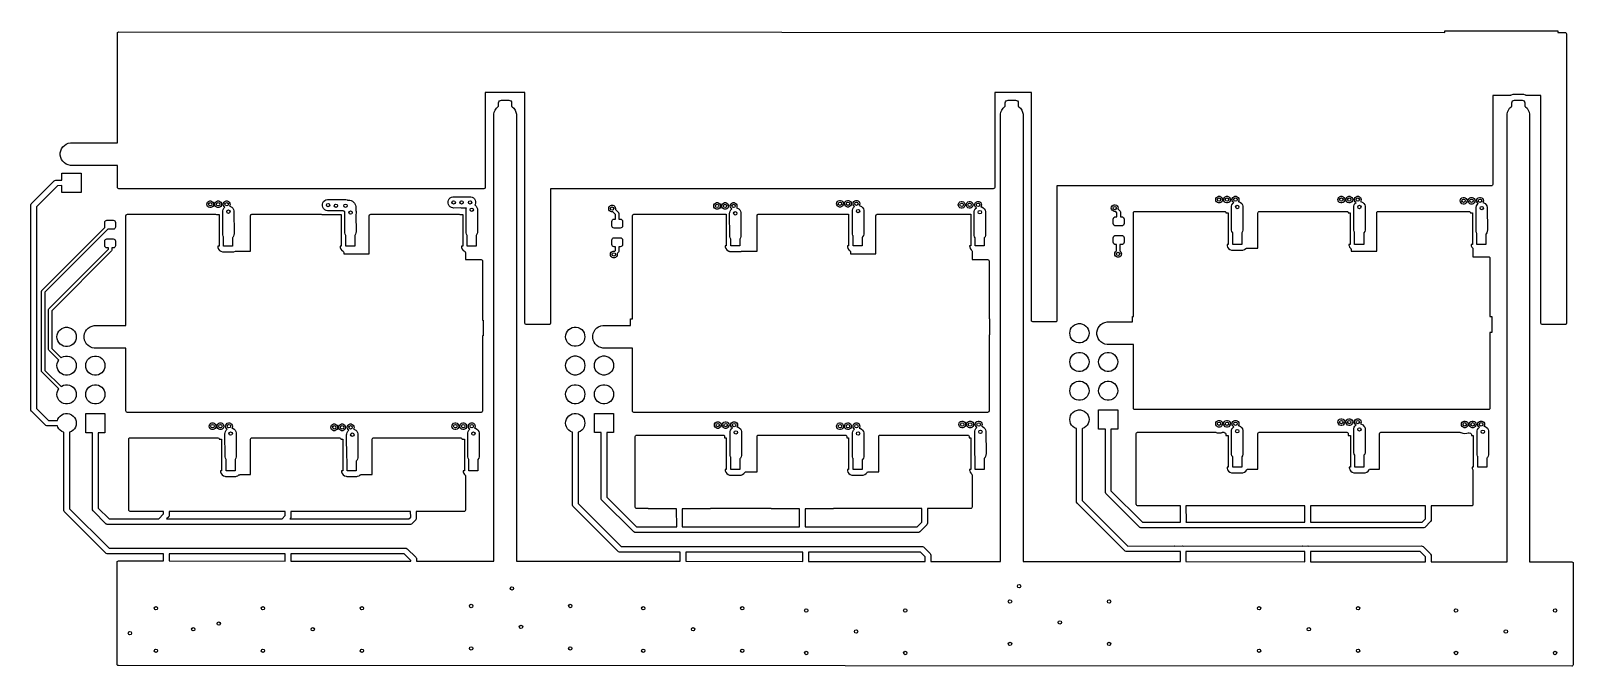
# Model space of a CAD drawing. Extents: x 40 to 339, y -158 to -43.
# Drawn here: x 203.1 to 339.3, y -157.7 to -101.5 of the extents above.
import ezdxf

# ---------------------------------------------------------------- set-up
doc = ezdxf.new("R2010")
doc.units = 0
doc.layers.add('BLACK', color=7, linetype='CONTINUOUS')

msp = doc.modelspace()

# ---------------------------------------------------------------- linework, layer by layer
at = {"layer": 'BLACK', "linetype": 'CONTINUOUS'}
for p, q in [((210.75, -101.775361), (210.769685, -101.708322)), ((210.75, -111.437175), (210.75, -101.775361)), ((210.769685, -101.708322), (210.822489, -101.662567)), ((210.822489, -101.662567), (210.874026, -101.651362)), ((210.874026, -101.651362), (328, -101.682198)), ((328, -101.682198), (328, -101.55)), ((328, -101.55), (338, -101.55)), ((338, -101.55), (338, -101.684831)), ((338, -101.684831), (338.626035, -101.684996)), ((338.626035, -101.684996), (338.693067, -101.704698)), ((338.693067, -101.704698), (338.738808, -101.757514)), ((338.738808, -101.757514), (338.75, -101.808996)), ((338.75, -101.808996), (338.75, -127.376)), ((246.75, -107), (243.25, -107)), ((243.25, -107), (243.25, -115.376)), ((246.75, -127.376), (246.75, -107)), ((291.5, -107), (288.25, -107)), ((288.25, -107), (288.25, -115.376)), ((291.5, -127.126), (291.5, -107)), ((333.802187, -107.25), (332.25, -107.25)), ((332.25, -107.25), (332.25, -115.126)), ((333.85387, -107.235334), (333.802187, -107.25)), ((333.855135, -107.238047), (333.85387, -107.235334)), ((333.861685, -107.234992), (333.855135, -107.238047)), ((334.028217, -107.179808), (333.861685, -107.234992)), ((334.02822, -107.179807), (334.028217, -107.179808)), ((334.130997, -107.169308), (334.02822, -107.179807)), ((334.131015, -107.169307), (334.130997, -107.169308)), ((334.881027, -107.169307), (334.131015, -107.169307)), ((334.983812, -107.179807), (334.881027, -107.169307)), ((334.983814, -107.179808), (334.983812, -107.179807)), ((335.150351, -107.234993), (334.983814, -107.179808)), ((335.150353, -107.234994), (335.150351, -107.234993)), ((335.156899, -107.238047), (335.150353, -107.234994)), ((335.158163, -107.235334), (335.156899, -107.238047)), ((335.209847, -107.25), (335.158163, -107.235334)), ((336.5, -107.25), (335.209847, -107.25)), ((336.5, -127.376), (336.5, -107.25)), ((244, -109.019807), (244.004815, -108.92179)), ((244.004815, -108.92179), (244.04306, -108.729522)), ((244.04306, -108.729522), (244.118079, -108.54841)), ((244.118079, -108.54841), (244.22699, -108.385414)), ((244.22699, -108.385414), (244.365607, -108.246797)), ((244.365607, -108.246797), (244.425, -108.207111)), ((244.425, -107.919807), (244.44403, -107.824136)), ((244.425, -108.207111), (244.425, -107.919807)), ((244.44403, -107.824136), (244.498223, -107.74303)), ((244.498223, -107.74303), (244.579329, -107.688837)), ((244.579329, -107.688837), (244.675, -107.669807)), ((244.675, -107.669807), (245.325, -107.669807)), ((245.325, -107.669807), (245.420671, -107.688837)), ((245.420671, -107.688837), (245.501777, -107.74303)), ((245.501777, -107.74303), (245.55597, -107.824136)), ((245.55597, -107.824136), (245.575, -107.919807)), ((245.575, -107.919807), (245.575, -108.207111)), ((245.575, -108.207111), (245.634393, -108.246797)), ((245.634393, -108.246797), (245.77301, -108.385414)), ((245.77301, -108.385414), (245.881921, -108.54841)), ((245.881921, -108.54841), (245.95694, -108.729522)), ((245.95694, -108.729522), (245.995185, -108.92179)), ((245.995185, -108.92179), (245.999783, -148.392719)), ((288.757332, -109.019807), (288.762147, -108.92179)), ((288.762147, -108.92179), (288.800392, -108.729522)), ((288.800392, -108.729522), (288.875411, -108.54841)), ((288.875411, -108.54841), (288.984322, -108.385414)), ((288.984322, -108.385414), (289.122939, -108.246797)), ((289.122939, -108.246797), (289.182332, -108.207111)), ((289.182332, -107.919807), (289.201362, -107.824136)), ((289.182332, -108.207111), (289.182332, -107.919807)), ((289.201362, -107.824136), (289.255555, -107.74303)), ((289.255555, -107.74303), (289.336661, -107.688837)), ((289.336661, -107.688837), (289.432332, -107.669807)), ((289.432332, -107.669807), (290.082332, -107.669807)), ((290.082332, -107.669807), (290.178003, -107.688837)), ((290.178003, -107.688837), (290.259109, -107.74303)), ((290.259109, -107.74303), (290.313302, -107.824136)), ((290.313302, -107.824136), (290.332332, -107.919807)), ((290.332332, -107.919807), (290.332332, -108.207111)), ((290.332332, -108.207111), (290.391725, -108.246797)), ((290.391725, -108.246797), (290.530342, -108.385414)), ((290.530342, -108.385414), (290.639253, -108.54841)), ((290.639253, -108.54841), (290.714272, -108.729522)), ((290.714272, -108.729522), (290.752517, -108.92179)), ((290.752517, -108.92179), (290.757174, -148.420182)), ((333.506017, -109.019807), (333.510832, -108.92179)), ((333.510832, -108.92179), (333.549077, -108.729522)), ((333.549077, -108.729522), (333.624096, -108.54841)), ((333.624096, -108.54841), (333.733007, -108.385414)), ((333.733007, -108.385414), (333.871624, -108.246797)), ((333.871624, -108.246797), (333.931017, -108.207111)), ((333.931017, -107.919807), (333.950047, -107.824136)), ((333.931017, -108.207111), (333.931017, -107.919807)), ((333.950047, -107.824136), (334.00424, -107.74303)), ((334.00424, -107.74303), (334.085346, -107.688837)), ((334.085346, -107.688837), (334.181017, -107.669807)), ((334.181017, -107.669807), (334.831017, -107.669807)), ((334.831017, -107.669807), (334.926688, -107.688837)), ((334.926688, -107.688837), (335.007794, -107.74303)), ((335.007794, -107.74303), (335.061987, -107.824136)), ((335.061987, -107.824136), (335.081017, -107.919807)), ((335.081017, -107.919807), (335.081017, -108.207111)), ((335.081017, -108.207111), (335.14041, -108.246797)), ((335.14041, -108.246797), (335.279027, -108.385414)), ((335.279027, -108.385414), (335.387938, -108.54841)), ((335.387938, -108.54841), (335.462957, -108.729522)), ((335.462957, -108.729522), (335.501202, -108.92179)), ((335.501202, -108.92179), (335.505471, -148.44764)), ((244.004587, -148.391494), (244, -109.019807)), ((288.761977, -148.418958), (288.757332, -109.019807)), ((333.510276, -148.446415), (333.506017, -109.019807)), ((205.92699, -111.800607), (206.065607, -111.66199)), ((206.065607, -111.66199), (206.228603, -111.553079)), ((206.228603, -111.553079), (206.409715, -111.47806)), ((206.409715, -111.47806), (206.601983, -111.439815)), ((206.601983, -111.439815), (210.75, -111.437175)), ((205.704815, -112.336983), (205.74306, -112.144715)), ((205.704815, -112.533017), (205.704815, -112.336983)), ((205.74306, -112.725285), (205.704815, -112.533017)), ((205.74306, -112.144715), (205.818079, -111.963603)), ((205.818079, -112.906397), (205.74306, -112.725285)), ((205.818079, -111.963603), (205.92699, -111.800607)), ((205.92699, -113.069393), (205.818079, -112.906397)), ((206.065607, -113.20801), (205.92699, -113.069393)), ((205.85, -114.727919), (205.85, -114.125)), ((205.85, -114.125), (207.55, -114.125)), ((206.228603, -113.316921), (206.065607, -113.20801)), ((206.409715, -113.39194), (206.228603, -113.316921)), ((206.601983, -113.430185), (206.409715, -113.39194)), ((206.7, -113.435), (206.601983, -113.430185)), ((210.75, -113.432423), (206.7, -113.435)), ((207.55, -114.125), (207.55, -115.825)), ((210.75, -115.376), (210.75, -113.432423)), ((203.142431, -116.835808), (205.173223, -114.798223)), ((205.447463, -115.224665), (203.595237, -117.083087)), ((205.173223, -114.798223), (205.211102, -114.767137)), ((205.211102, -114.767137), (205.211107, -114.767133)), ((205.211107, -114.767133), (205.301227, -114.729804)), ((205.301227, -114.729804), (205.85, -114.727919)), ((205.85, -115.223282), (205.447463, -115.224665)), ((205.85, -115.825), (205.85, -115.223282)), ((210.761206, -115.427511), (210.75, -115.376)), ((210.806961, -115.480315), (210.761206, -115.427511)), ((210.874, -115.5), (210.806961, -115.480315)), ((243.126, -115.5), (210.874, -115.5)), ((243.177511, -115.488794), (243.126, -115.5)), ((243.230315, -115.443039), (243.177511, -115.488794)), ((243.25, -115.376), (243.230315, -115.443039)), ((288.126, -115.5), (249, -115.5)), ((249, -115.5), (249, -127.376)), ((288.177511, -115.488794), (288.126, -115.5)), ((288.230315, -115.443039), (288.177511, -115.488794)), ((288.25, -115.376), (288.230315, -115.443039)), ((332.126, -115.25), (293.75, -115.25)), ((293.75, -115.25), (293.75, -127.126)), ((332.177511, -115.238794), (332.126, -115.25)), ((332.230315, -115.193039), (332.177511, -115.238794)), ((332.25, -115.126), (332.230315, -115.193039)), ((203.1, -116.975), (203.104804, -116.926227)), ((203.104804, -135.048773), (203.1, -116.975)), ((203.104804, -116.926227), (203.142133, -116.836107)), ((203.142133, -116.836107), (203.142431, -116.835808)), ((203.595237, -117.083087), (203.599974, -134.902605)), ((207.55, -115.825), (205.85, -115.825)), ((218.65, -116.86875), (218.668092, -116.766144)), ((218.668092, -116.971356), (218.65, -116.86875)), ((218.668092, -116.766144), (218.720187, -116.675914)), ((218.720187, -117.061586), (218.668092, -116.971356)), ((218.720187, -116.675914), (218.8, -116.608942)), ((218.8, -117.128558), (218.720187, -117.061586)), ((218.8, -116.608942), (218.897906, -116.573308)), ((218.897906, -117.164192), (218.8, -117.128558)), ((218.897906, -116.573308), (219.002094, -116.573308)), ((219.002094, -117.164192), (218.897906, -117.164192)), ((219.002094, -116.573308), (219.1, -116.608942)), ((219.1, -117.128558), (219.002094, -117.164192)), ((219.1, -116.608942), (219.179813, -116.675914)), ((219.179813, -117.061586), (219.1, -117.128558)), ((219.179813, -116.675914), (219.231908, -116.766144)), ((219.231908, -116.971356), (219.179813, -117.061586)), ((219.231908, -116.766144), (219.25, -116.86875)), ((219.25, -116.86875), (219.231908, -116.971356)), ((219.35, -116.86875), (219.368092, -116.766144)), ((219.368092, -116.971356), (219.35, -116.86875)), ((219.368092, -116.766144), (219.420187, -116.675914)), ((219.420187, -117.061586), (219.368092, -116.971356)), ((219.420187, -116.675914), (219.5, -116.608942)), ((219.5, -117.128558), (219.420187, -117.061586)), ((219.5, -116.608942), (219.597906, -116.573308)), ((219.597906, -117.164192), (219.5, -117.128558)), ((219.597906, -116.573308), (219.702094, -116.573308)), ((219.702094, -117.164192), (219.597906, -117.164192)), ((219.702094, -116.573308), (219.8, -116.608942)), ((219.8, -117.128558), (219.702094, -117.164192)), ((219.8, -116.608942), (219.879813, -116.675914)), ((219.879813, -117.061586), (219.8, -117.128558)), ((219.879813, -116.675914), (219.931908, -116.766144)), ((219.931908, -116.971356), (219.879813, -117.061586)), ((219.931908, -116.766144), (219.95, -116.86875)), ((219.95, -116.86875), (219.931908, -116.971356)), ((220.1, -116.86875), (220.118092, -116.766144)), ((220.118092, -116.971356), (220.1, -116.86875)), ((220.118092, -116.766144), (220.170187, -116.675914)), ((220.170187, -117.061586), (220.118092, -116.971356)), ((220.153323, -117.214369), (220.244091, -117.1236)), ((220.170187, -116.675914), (220.25, -116.608942)), ((220.244091, -117.1236), (220.170187, -117.061586)), ((220.25, -116.608942), (220.347906, -116.573308)), ((220.347906, -116.573308), (220.452094, -116.573308)), ((220.452094, -116.573308), (220.55, -116.608942)), ((220.55, -116.608942), (220.629813, -116.675914)), ((220.629813, -116.675914), (220.681908, -116.766144)), ((220.681908, -116.971356), (220.647142, -117.03157)), ((220.647142, -117.03157), (220.741342, -117.05681)), ((220.681908, -116.766144), (220.7, -116.86875)), ((220.7, -116.86875), (220.681908, -116.971356)), ((220.741342, -117.05681), (220.854381, -117.122073)), ((220.854381, -117.122073), (220.946677, -117.214369)), ((228.866777, -116.872237), (228.90056, -116.746158)), ((228.866777, -117.002763), (228.866777, -116.872237)), ((228.90056, -117.128842), (228.866777, -117.002763)), ((228.90056, -116.746158), (228.965824, -116.63312)), ((228.965824, -117.24188), (228.90056, -117.128842)), ((228.965824, -116.63312), (229.05812, -116.540824)), ((229.05812, -116.540824), (229.171158, -116.47556)), ((229.171158, -116.47556), (229.297237, -116.441777)), ((229.297237, -116.441777), (229.427763, -116.441777)), ((229.427763, -116.441777), (229.470694, -116.45328)), ((229.470694, -116.45328), (230, -116.45)), ((230, -116.45), (230.063, -116.454129)), ((230.063, -116.454129), (230.85, -116.45)), ((230.85, -116.45), (230.915248, -116.454277)), ((230.915248, -116.454277), (230.915263, -116.454277)), ((230.915263, -116.454277), (231.041342, -116.48806)), ((231.041342, -116.48806), (231.064766, -116.501583)), ((231.064766, -116.501583), (231.2, -116.5)), ((231.2, -116.5), (231.265248, -116.504277)), ((231.265248, -116.504277), (231.265263, -116.504277)), ((231.265263, -116.504277), (231.391342, -116.53806)), ((231.391342, -116.53806), (231.504381, -116.603323)), ((231.504381, -116.603323), (231.504437, -116.603379)), ((231.504437, -116.603379), (231.678554, -116.771447)), ((231.678554, -116.771447), (231.721669, -116.820611)), ((231.721669, -116.820611), (231.721677, -116.820619)), ((231.721677, -116.820619), (231.78694, -116.933658)), ((231.78694, -116.933658), (231.791527, -116.950777)), ((231.791527, -116.950777), (231.820723, -117.059737)), ((231.820723, -117.059737), (231.820723, -117.059857)), ((231.820723, -117.059857), (231.823992, -117.453637)), ((239.954278, -116.634737), (239.98806, -116.508658)), ((239.954278, -116.765263), (239.954278, -116.634737)), ((239.98806, -116.891342), (239.954278, -116.765263)), ((239.98806, -116.508658), (240.053323, -116.395619)), ((240.053323, -117.004381), (239.98806, -116.891342)), ((240.053323, -116.395619), (240.145619, -116.303323)), ((240.145619, -117.096677), (240.053323, -117.004381)), ((240.145619, -116.303323), (240.258658, -116.23806)), ((240.258658, -117.16194), (240.145619, -117.096677)), ((240.258658, -116.23806), (240.384737, -116.204278)), ((240.384737, -117.195722), (240.258658, -117.16194)), ((240.384737, -116.204278), (240.5, -116.2)), ((240.5, -116.2), (240.551077, -116.203348)), ((240.551077, -116.203348), (241.15, -116.2)), ((241.15, -116.2), (241.18949, -116.202588)), ((241.18949, -116.202588), (241.35, -116.2)), ((241.35, -116.2), (241.402745, -116.203457)), ((241.402745, -116.203457), (241.9, -116.2)), ((241.9, -116.2), (241.965263, -116.204278)), ((241.965263, -116.204278), (242.091342, -116.23806)), ((242.091342, -116.23806), (242.204381, -116.303323)), ((242.204381, -116.303323), (242.296677, -116.395619)), ((242.296677, -116.395619), (242.36194, -116.508658)), ((242.36194, -116.891342), (242.333211, -116.9411)), ((242.333211, -116.9411), (242.354381, -116.953323)), ((242.354381, -116.953323), (242.446677, -117.045619)), ((242.36194, -116.508658), (242.395722, -116.634737)), ((242.395722, -116.765263), (242.36194, -116.891342)), ((242.395722, -116.634737), (242.395722, -116.765263)), ((242.446677, -117.045619), (242.51194, -117.158658)), ((242.51194, -117.158658), (242.545722, -117.284737)), ((254.15, -117.25), (254.168092, -117.147394)), ((254.168092, -117.147394), (254.220187, -117.057164)), ((254.220187, -117.057164), (254.3, -116.990192)), ((254.3, -116.990192), (254.397906, -116.954558)), ((254.397906, -116.954558), (254.502094, -116.954558)), ((254.502094, -116.954558), (254.6, -116.990192)), ((254.6, -116.990192), (254.679813, -117.057164)), ((254.679813, -117.057164), (254.731908, -117.147394)), ((254.731908, -117.147394), (254.75, -117.25)), ((263.432332, -117.016807), (263.450424, -116.914201)), ((263.450424, -117.119413), (263.432332, -117.016807)), ((263.450424, -116.914201), (263.502519, -116.823971)), ((263.502519, -117.209643), (263.450424, -117.119413)), ((263.502519, -116.823971), (263.582332, -116.756999)), ((263.582332, -116.756999), (263.680238, -116.721365)), ((263.680238, -116.721365), (263.784426, -116.721365)), ((263.784426, -116.721365), (263.882332, -116.756999)), ((263.882332, -116.756999), (263.962145, -116.823971)), ((263.962145, -116.823971), (264.01424, -116.914201)), ((264.01424, -117.119413), (263.962145, -117.209643)), ((264.01424, -116.914201), (264.032332, -117.016807)), ((264.032332, -117.016807), (264.01424, -117.119413)), ((264.132332, -117.016807), (264.150424, -116.914201)), ((264.150424, -117.119413), (264.132332, -117.016807)), ((264.150424, -116.914201), (264.202519, -116.823971)), ((264.202519, -117.209643), (264.150424, -117.119413)), ((264.202519, -116.823971), (264.282332, -116.756999)), ((264.282332, -116.756999), (264.380238, -116.721365)), ((264.380238, -116.721365), (264.484426, -116.721365)), ((264.484426, -116.721365), (264.582332, -116.756999)), ((264.582332, -116.756999), (264.662145, -116.823971)), ((264.662145, -116.823971), (264.71424, -116.914201)), ((264.71424, -117.119413), (264.662145, -117.209643)), ((264.71424, -116.914201), (264.732332, -117.016807)), ((264.732332, -117.016807), (264.71424, -117.119413)), ((264.882332, -117.016807), (264.900424, -116.914201)), ((264.900424, -117.119413), (264.882332, -117.016807)), ((264.900424, -116.914201), (264.952519, -116.823971)), ((264.952519, -117.209643), (264.900424, -117.119413)), ((264.952519, -116.823971), (265.032332, -116.756999)), ((265.032332, -116.756999), (265.130238, -116.721365)), ((265.130238, -116.721365), (265.234426, -116.721365)), ((265.234426, -116.721365), (265.332332, -116.756999)), ((265.332332, -116.756999), (265.412145, -116.823971)), ((265.412145, -116.823971), (265.46424, -116.914201)), ((265.46424, -117.119413), (265.429474, -117.179627)), ((265.46424, -116.914201), (265.482332, -117.016807)), ((265.482332, -117.016807), (265.46424, -117.119413)), ((274.282332, -116.816807), (274.300424, -116.714201)), ((274.300424, -116.919413), (274.282332, -116.816807)), ((274.300424, -116.714201), (274.352519, -116.623971)), ((274.352519, -117.009643), (274.300424, -116.919413)), ((274.352519, -116.623971), (274.432332, -116.556999)), ((274.432332, -117.076615), (274.352519, -117.009643)), ((274.432332, -116.556999), (274.530238, -116.521365)), ((274.530238, -117.112249), (274.432332, -117.076615)), ((274.530238, -116.521365), (274.634426, -116.521365)), ((274.634426, -117.112249), (274.530238, -117.112249)), ((274.634426, -116.521365), (274.732332, -116.556999)), ((274.732332, -117.076615), (274.634426, -117.112249)), ((274.732332, -116.556999), (274.812145, -116.623971)), ((274.812145, -117.009643), (274.732332, -117.076615)), ((274.812145, -116.623971), (274.86424, -116.714201)), ((274.86424, -116.919413), (274.812145, -117.009643)), ((274.86424, -116.714201), (274.882332, -116.816807)), ((274.882332, -116.816807), (274.86424, -116.919413)), ((274.982332, -116.816807), (275.000424, -116.714201)), ((275.000424, -116.919413), (274.982332, -116.816807)), ((275.000424, -116.714201), (275.052519, -116.623971)), ((275.052519, -117.009643), (275.000424, -116.919413)), ((275.052519, -116.623971), (275.132332, -116.556999)), ((275.132332, -117.076615), (275.052519, -117.009643)), ((275.132332, -116.556999), (275.230238, -116.521365)), ((275.230238, -117.112249), (275.132332, -117.076615)), ((275.230238, -116.521365), (275.334426, -116.521365)), ((275.334426, -117.112249), (275.230238, -117.112249)), ((275.334426, -116.521365), (275.432332, -116.556999)), ((275.432332, -117.076615), (275.334426, -117.112249)), ((275.432332, -116.556999), (275.512145, -116.623971)), ((275.512145, -117.009643), (275.432332, -117.076615)), ((275.512145, -116.623971), (275.56424, -116.714201)), ((275.56424, -116.919413), (275.512145, -117.009643)), ((275.56424, -116.714201), (275.582332, -116.816807)), ((275.582332, -116.816807), (275.56424, -116.919413)), ((275.720392, -117.275465), (275.785655, -117.162426)), ((275.732332, -116.816807), (275.750424, -116.714201)), ((275.750424, -116.919413), (275.732332, -116.816807)), ((275.750424, -116.714201), (275.802519, -116.623971)), ((275.802519, -117.009643), (275.750424, -116.919413)), ((275.785655, -117.162426), (275.876423, -117.071657)), ((275.802519, -116.623971), (275.882332, -116.556999)), ((275.876423, -117.071657), (275.802519, -117.009643)), ((275.882332, -116.556999), (275.980238, -116.521365)), ((275.980238, -116.521365), (276.084426, -116.521365)), ((276.084426, -116.521365), (276.182332, -116.556999)), ((276.182332, -116.556999), (276.262145, -116.623971)), ((276.262145, -116.623971), (276.31424, -116.714201)), ((276.31424, -116.919413), (276.279474, -116.979627)), ((276.279474, -116.979627), (276.373674, -117.004867)), ((276.31424, -116.714201), (276.332332, -116.816807)), ((276.332332, -116.816807), (276.31424, -116.919413)), ((276.373674, -117.004867), (276.486713, -117.07013)), ((276.486713, -117.07013), (276.579009, -117.162426)), ((276.579009, -117.162426), (276.644272, -117.275465)), ((285.032332, -116.916807), (285.050424, -116.814201)), ((285.050424, -117.019413), (285.032332, -116.916807)), ((285.050424, -116.814201), (285.102519, -116.723971)), ((285.102519, -117.109643), (285.050424, -117.019413)), ((285.102519, -116.723971), (285.182332, -116.656999)), ((285.182332, -117.176615), (285.102519, -117.109643)), ((285.182332, -116.656999), (285.280238, -116.621365)), ((285.280238, -116.621365), (285.384426, -116.621365)), ((285.384426, -116.621365), (285.482332, -116.656999)), ((285.482332, -116.656999), (285.562145, -116.723971)), ((285.562145, -117.109643), (285.482332, -117.176615)), ((285.562145, -116.723971), (285.61424, -116.814201)), ((285.61424, -117.019413), (285.562145, -117.109643)), ((285.61424, -116.814201), (285.632332, -116.916807)), ((285.632332, -116.916807), (285.61424, -117.019413)), ((285.732332, -116.916807), (285.750424, -116.814201)), ((285.750424, -117.019413), (285.732332, -116.916807)), ((285.750424, -116.814201), (285.802519, -116.723971)), ((285.802519, -117.109643), (285.750424, -117.019413)), ((285.802519, -116.723971), (285.882332, -116.656999)), ((285.882332, -117.176615), (285.802519, -117.109643)), ((285.882332, -116.656999), (285.980238, -116.621365)), ((285.980238, -116.621365), (286.084426, -116.621365)), ((286.084426, -116.621365), (286.182332, -116.656999)), ((286.182332, -116.656999), (286.262145, -116.723971)), ((286.262145, -117.109643), (286.182332, -117.176615)), ((286.262145, -116.723971), (286.31424, -116.814201)), ((286.31424, -117.019413), (286.262145, -117.109643)), ((286.31424, -116.814201), (286.332332, -116.916807)), ((286.332332, -116.916807), (286.31424, -117.019413)), ((286.482332, -116.916807), (286.500424, -116.814201)), ((286.500424, -117.019413), (286.482332, -116.916807)), ((286.500424, -116.814201), (286.552519, -116.723971)), ((286.552519, -117.109643), (286.500424, -117.019413)), ((286.535655, -117.262426), (286.626423, -117.171657)), ((286.552519, -116.723971), (286.632332, -116.656999)), ((286.626423, -117.171657), (286.552519, -117.109643)), ((286.632332, -116.656999), (286.730238, -116.621365)), ((286.730238, -116.621365), (286.834426, -116.621365)), ((286.834426, -116.621365), (286.932332, -116.656999)), ((286.932332, -116.656999), (287.012145, -116.723971)), ((287.012145, -116.723971), (287.06424, -116.814201)), ((287.06424, -117.019413), (287.029474, -117.079627)), ((287.029474, -117.079627), (287.123674, -117.104867)), ((287.06424, -116.814201), (287.082332, -116.916807)), ((287.082332, -116.916807), (287.06424, -117.019413)), ((287.123674, -117.104867), (287.236713, -117.17013)), ((287.236713, -117.17013), (287.329009, -117.262426)), ((298.55, -117.2), (298.568092, -117.097394)), ((298.568092, -117.097394), (298.620187, -117.007164)), ((298.620187, -117.007164), (298.7, -116.940192)), ((298.7, -116.940192), (298.797906, -116.904558)), ((298.797906, -116.904558), (298.902094, -116.904558)), ((298.902094, -116.904558), (299, -116.940192)), ((299, -116.940192), (299.079813, -117.007164)), ((299.079813, -117.007164), (299.131908, -117.097394)), ((299.131908, -117.097394), (299.15, -117.2)), ((307.772332, -116.456807), (307.790424, -116.354201)), ((307.790424, -116.559413), (307.772332, -116.456807)), ((307.790424, -116.354201), (307.842519, -116.263971)), ((307.842519, -116.649643), (307.790424, -116.559413)), ((307.842519, -116.263971), (307.922332, -116.196999)), ((307.922332, -116.716615), (307.842519, -116.649643)), ((307.922332, -116.196999), (308.020238, -116.161365)), ((308.020238, -116.752249), (307.922332, -116.716615)), ((308.020238, -116.161365), (308.124426, -116.161365)), ((308.124426, -116.752249), (308.020238, -116.752249)), ((308.124426, -116.161365), (308.222332, -116.196999)), ((308.222332, -116.716615), (308.124426, -116.752249)), ((308.222332, -116.196999), (308.302145, -116.263971)), ((308.302145, -116.649643), (308.222332, -116.716615)), ((308.302145, -116.263971), (308.35424, -116.354201)), ((308.35424, -116.559413), (308.302145, -116.649643)), ((308.35424, -116.354201), (308.372332, -116.456807)), ((308.372332, -116.456807), (308.35424, -116.559413)), ((308.472332, -116.456807), (308.490424, -116.354201)), ((308.490424, -116.559413), (308.472332, -116.456807)), ((308.490424, -116.354201), (308.542519, -116.263971)), ((308.542519, -116.649643), (308.490424, -116.559413)), ((308.542519, -116.263971), (308.622332, -116.196999)), ((308.622332, -116.716615), (308.542519, -116.649643)), ((308.622332, -116.196999), (308.720238, -116.161365)), ((308.720238, -116.752249), (308.622332, -116.716615)), ((308.720238, -116.161365), (308.824426, -116.161365)), ((308.824426, -116.752249), (308.720238, -116.752249)), ((308.824426, -116.161365), (308.922332, -116.196999)), ((308.922332, -116.716615), (308.824426, -116.752249)), ((308.922332, -116.196999), (309.002145, -116.263971)), ((309.002145, -116.649643), (308.922332, -116.716615)), ((309.002145, -116.263971), (309.05424, -116.354201)), ((309.05424, -116.559413), (309.002145, -116.649643)), ((309.05424, -116.354201), (309.072332, -116.456807)), ((309.072332, -116.456807), (309.05424, -116.559413)), ((309.172332, -117.106807), (309.17661, -117.041544)), ((309.17661, -119.15207), (309.172332, -117.106807)), ((309.17661, -117.041544), (309.210392, -116.915465)), ((309.210392, -116.915465), (309.275655, -116.802426)), ((309.222332, -116.456807), (309.240424, -116.354201)), ((309.240424, -116.559413), (309.222332, -116.456807)), ((309.240424, -116.354201), (309.292519, -116.263971)), ((309.292519, -116.649643), (309.240424, -116.559413)), ((309.275655, -116.802426), (309.366423, -116.711657)), ((309.292519, -116.263971), (309.372332, -116.196999)), ((309.366423, -116.711657), (309.292519, -116.649643)), ((309.372332, -116.196999), (309.470238, -116.161365)), ((309.470238, -116.161365), (309.574426, -116.161365)), ((309.574426, -116.161365), (309.672332, -116.196999)), ((309.672332, -116.196999), (309.752145, -116.263971)), ((309.752145, -116.263971), (309.80424, -116.354201)), ((309.80424, -116.559413), (309.769474, -116.619627)), ((309.769474, -116.619627), (309.863674, -116.644867)), ((309.80424, -116.354201), (309.822332, -116.456807)), ((309.822332, -116.456807), (309.80424, -116.559413)), ((309.863674, -116.644867), (309.976713, -116.71013)), ((309.976713, -116.71013), (310.069009, -116.802426)), ((310.069009, -116.802426), (310.134272, -116.915465)), ((310.134272, -116.915465), (310.168054, -117.041544)), ((310.168054, -117.041544), (310.172332, -119.086807)), ((318.572332, -116.456807), (318.590424, -116.354201)), ((318.590424, -116.559413), (318.572332, -116.456807)), ((318.590424, -116.354201), (318.642519, -116.263971)), ((318.642519, -116.649643), (318.590424, -116.559413)), ((318.642519, -116.263971), (318.722332, -116.196999)), ((318.722332, -116.716615), (318.642519, -116.649643)), ((318.722332, -116.196999), (318.820238, -116.161365)), ((318.820238, -116.752249), (318.722332, -116.716615)), ((318.820238, -116.161365), (318.924426, -116.161365)), ((318.924426, -116.752249), (318.820238, -116.752249)), ((318.924426, -116.161365), (319.022332, -116.196999)), ((319.022332, -116.716615), (318.924426, -116.752249)), ((319.022332, -116.196999), (319.102145, -116.263971)), ((319.102145, -116.649643), (319.022332, -116.716615)), ((319.102145, -116.263971), (319.15424, -116.354201)), ((319.15424, -116.559413), (319.102145, -116.649643)), ((319.15424, -116.354201), (319.172332, -116.456807)), ((319.172332, -116.456807), (319.15424, -116.559413)), ((319.272332, -116.456807), (319.290424, -116.354201)), ((319.290424, -116.559413), (319.272332, -116.456807)), ((319.290424, -116.354201), (319.342519, -116.263971)), ((319.342519, -116.649643), (319.290424, -116.559413)), ((319.342519, -116.263971), (319.422332, -116.196999)), ((319.422332, -116.716615), (319.342519, -116.649643)), ((319.422332, -116.196999), (319.520238, -116.161365)), ((319.520238, -116.752249), (319.422332, -116.716615)), ((319.520238, -116.161365), (319.624426, -116.161365)), ((319.624426, -116.752249), (319.520238, -116.752249)), ((319.624426, -116.161365), (319.722332, -116.196999)), ((319.722332, -116.716615), (319.624426, -116.752249)), ((319.722332, -116.196999), (319.802145, -116.263971)), ((319.802145, -116.649643), (319.722332, -116.716615)), ((319.802145, -116.263971), (319.85424, -116.354201)), ((319.85424, -116.559413), (319.802145, -116.649643)), ((319.85424, -116.354201), (319.872332, -116.456807)), ((319.872332, -116.456807), (319.85424, -116.559413)), ((319.972332, -117.106807), (319.97661, -117.041544)), ((319.97661, -119.15207), (319.972332, -117.106807)), ((319.97661, -117.041544), (320.010392, -116.915465)), ((320.010392, -116.915465), (320.075655, -116.802426)), ((320.022332, -116.456807), (320.040424, -116.354201)), ((320.040424, -116.559413), (320.022332, -116.456807)), ((320.040424, -116.354201), (320.092519, -116.263971)), ((320.092519, -116.649643), (320.040424, -116.559413)), ((320.075655, -116.802426), (320.166423, -116.711657)), ((320.092519, -116.263971), (320.172332, -116.196999)), ((320.166423, -116.711657), (320.092519, -116.649643)), ((320.172332, -116.196999), (320.270238, -116.161365)), ((320.270238, -116.161365), (320.374426, -116.161365)), ((320.374426, -116.161365), (320.472332, -116.196999)), ((320.472332, -116.196999), (320.552145, -116.263971)), ((320.552145, -116.263971), (320.60424, -116.354201)), ((320.60424, -116.559413), (320.569474, -116.619627)), ((320.569474, -116.619627), (320.663674, -116.644867)), ((320.60424, -116.354201), (320.622332, -116.456807)), ((320.622332, -116.456807), (320.60424, -116.559413)), ((320.663674, -116.644867), (320.776713, -116.71013)), ((320.776713, -116.71013), (320.869009, -116.802426)), ((320.869009, -116.802426), (320.934272, -116.915465)), ((320.934272, -116.915465), (320.968054, -117.041544)), ((320.968054, -117.041544), (320.972332, -119.086807)), ((329.372332, -116.556807), (329.390424, -116.454201)), ((329.390424, -116.659413), (329.372332, -116.556807)), ((329.390424, -116.454201), (329.442519, -116.363971)), ((329.442519, -116.749643), (329.390424, -116.659413)), ((329.442519, -116.363971), (329.522332, -116.296999)), ((329.522332, -116.816615), (329.442519, -116.749643)), ((329.522332, -116.296999), (329.620238, -116.261365)), ((329.620238, -116.852249), (329.522332, -116.816615)), ((329.620238, -116.261365), (329.724426, -116.261365)), ((329.724426, -116.852249), (329.620238, -116.852249)), ((329.724426, -116.261365), (329.822332, -116.296999)), ((329.822332, -116.816615), (329.724426, -116.852249)), ((329.822332, -116.296999), (329.902145, -116.363971)), ((329.902145, -116.749643), (329.822332, -116.816615)), ((329.902145, -116.363971), (329.95424, -116.454201)), ((329.95424, -116.659413), (329.902145, -116.749643)), ((329.95424, -116.454201), (329.972332, -116.556807)), ((329.972332, -116.556807), (329.95424, -116.659413)), ((330.072332, -116.556807), (330.090424, -116.454201)), ((330.090424, -116.659413), (330.072332, -116.556807)), ((330.090424, -116.454201), (330.142519, -116.363971)), ((330.142519, -116.749643), (330.090424, -116.659413)), ((330.142519, -116.363971), (330.222332, -116.296999)), ((330.222332, -116.816615), (330.142519, -116.749643)), ((330.222332, -116.296999), (330.320238, -116.261365)), ((330.320238, -116.852249), (330.222332, -116.816615)), ((330.320238, -116.261365), (330.424426, -116.261365)), ((330.424426, -116.852249), (330.320238, -116.852249)), ((330.424426, -116.261365), (330.522332, -116.296999)), ((330.522332, -116.816615), (330.424426, -116.852249)), ((330.522332, -116.296999), (330.602145, -116.363971)), ((330.602145, -116.749643), (330.522332, -116.816615)), ((330.602145, -116.363971), (330.65424, -116.454201)), ((330.65424, -116.659413), (330.602145, -116.749643)), ((330.65424, -116.454201), (330.672332, -116.556807)), ((330.672332, -116.556807), (330.65424, -116.659413)), ((330.772332, -117.206807), (330.77661, -117.141544)), ((330.77661, -117.141544), (330.810392, -117.015465)), ((330.810392, -117.015465), (330.875655, -116.902426)), ((330.822332, -116.556807), (330.840424, -116.454201)), ((330.840424, -116.659413), (330.822332, -116.556807)), ((330.840424, -116.454201), (330.892519, -116.363971)), ((330.892519, -116.749643), (330.840424, -116.659413)), ((330.875655, -116.902426), (330.966423, -116.811657)), ((330.892519, -116.363971), (330.972332, -116.296999)), ((330.966423, -116.811657), (330.892519, -116.749643)), ((330.972332, -116.296999), (331.070238, -116.261365)), ((331.070238, -116.261365), (331.174426, -116.261365)), ((331.174426, -116.261365), (331.272332, -116.296999)), ((331.272332, -116.296999), (331.352145, -116.363971)), ((331.352145, -116.363971), (331.40424, -116.454201)), ((331.40424, -116.659413), (331.369474, -116.719627)), ((331.369474, -116.719627), (331.463674, -116.744867)), ((331.40424, -116.454201), (331.422332, -116.556807)), ((331.422332, -116.556807), (331.40424, -116.659413)), ((331.463674, -116.744867), (331.576713, -116.81013)), ((331.576713, -116.81013), (331.669009, -116.902426)), ((331.669009, -116.902426), (331.734272, -117.015465)), ((331.734272, -117.015465), (331.768054, -117.141544)), ((331.768054, -117.141544), (331.772332, -119.186807)), ((209.625, -118.475), (209.640224, -118.398463)), ((209.625, -118.875), (209.625, -118.475)), ((209.640224, -118.398463), (209.683579, -118.333579)), ((209.683579, -118.333579), (209.748463, -118.290224)), ((209.748463, -118.290224), (209.825, -118.275)), ((209.825, -118.275), (210.375, -118.275)), ((210.375, -118.275), (210.451537, -118.290224)), ((210.451537, -118.290224), (210.516421, -118.333579)), ((210.516421, -118.333579), (210.559776, -118.398463)), ((210.559776, -118.398463), (210.575, -118.475)), ((210.575, -118.475), (210.575, -118.875)), ((211.5, -117.874), (211.519685, -117.806961)), ((211.5, -127.582735), (211.5, -117.874)), ((211.519685, -117.806961), (211.572489, -117.761206)), ((211.572489, -117.761206), (211.624, -117.75)), ((211.624, -117.75), (219.4255, -117.75)), ((219.4255, -117.75), (219.492539, -117.769685)), ((219.492539, -117.769685), (219.501477, -117.78)), ((219.501477, -117.78), (219.725, -117.78)), ((219.725, -117.78), (219.725, -118.58)), ((220.05, -117.51875), (220.054278, -117.453487)), ((220.054278, -119.564013), (220.05, -117.51875)), ((220.054278, -117.453487), (220.08806, -117.327408)), ((220.08806, -117.327408), (220.153323, -117.214369)), ((220.946677, -117.214369), (221.01194, -117.327408)), ((221.01194, -117.327408), (221.045722, -117.453487)), ((221.045722, -117.453487), (221.05, -119.49875)), ((222.5, -117.874), (222.519685, -117.806961)), ((222.5, -121), (222.5, -117.874)), ((222.519685, -117.806961), (222.525, -117.802355)), ((222.525, -117.802355), (222.525, -117.78)), ((222.525, -117.78), (222.5508, -117.78)), ((222.5508, -117.78), (222.572489, -117.761206)), ((222.572489, -117.761206), (222.624, -117.75)), ((222.624, -117.75), (228.733817, -117.75)), ((228.733817, -117.75), (228.800856, -117.769685)), ((228.800856, -117.769685), (228.802708, -117.770898)), ((228.802708, -117.770898), (228.81633, -117.78)), ((228.81633, -117.78), (230.525, -117.78)), ((229.008947, -117.291053), (228.965824, -117.24188)), ((229.070609, -117.346667), (229.008947, -117.291053)), ((229.070619, -117.346677), (229.070609, -117.346667)), ((229.183658, -117.41194), (229.070619, -117.346677)), ((229.199348, -117.416144), (229.183658, -117.41194)), ((229.309737, -117.445723), (229.199348, -117.416144)), ((229.309752, -117.445723), (229.309737, -117.445723)), ((229.375, -117.45), (229.309752, -117.445723)), ((230.037373, -117.445894), (229.375, -117.45)), ((230.1, -117.45), (230.037373, -117.445894)), ((230.682681, -117.446942), (230.1, -117.45)), ((230.525, -117.78), (230.525, -118.58)), ((230.708658, -117.46194), (230.682681, -117.446942)), ((230.735301, -117.469079), (230.708658, -117.46194)), ((230.828063, -117.493934), (230.735301, -117.469079)), ((230.825, -117.625), (230.828684, -117.568789)), ((230.829278, -119.395263), (230.825, -117.625)), ((230.828684, -117.568789), (230.828063, -117.493934)), ((231.845723, -117.665263), (231.821198, -117.75679)), ((231.821198, -117.75679), (231.825, -119.33)), ((231.823992, -117.453637), (231.827483, -117.466664)), ((231.827483, -117.466664), (231.845723, -117.534737)), ((231.845723, -117.534737), (231.845723, -117.665263)), ((233, -117.874), (233.019685, -117.806961)), ((233, -121.25), (233, -117.874)), ((233.019685, -117.806961), (233.072489, -117.761206)), ((233.072489, -117.761206), (233.124, -117.75)), ((233.124, -117.75), (240.9255, -117.75)), ((240.45, -117.2), (240.384737, -117.195722)), ((241.094993, -117.196394), (240.45, -117.2)), ((240.9255, -117.75), (240.992539, -117.769685)), ((240.992539, -117.769685), (241.001477, -117.78)), ((241.001477, -117.78), (241.25, -117.78)), ((241.15, -117.2), (241.094993, -117.196394)), ((241.310509, -117.197411), (241.15, -117.2)), ((241.25, -117.78), (241.25, -118.58)), ((241.35, -117.2), (241.310509, -117.197411)), ((241.577406, -117.198418), (241.35, -117.2)), ((241.55, -117.35), (241.554278, -117.284737)), ((241.554278, -119.395263), (241.55, -117.35)), ((241.554278, -117.284737), (241.577406, -117.198418)), ((242.545722, -117.284737), (242.55, -119.33)), ((254.168092, -117.352606), (254.15, -117.25)), ((254.220187, -117.442836), (254.168092, -117.352606)), ((254.3, -117.509808), (254.220187, -117.442836)), ((254.397906, -117.545442), (254.3, -117.509808)), ((254.502094, -117.545442), (254.397906, -117.545442)), ((254.425, -118.375), (254.440224, -118.298463)), ((254.425, -118.775), (254.425, -118.375)), ((254.440224, -118.298463), (254.483579, -118.233579)), ((254.483579, -118.233579), (254.548463, -118.190224)), ((254.526132, -117.536693), (254.502094, -117.545442)), ((254.750187, -117.758816), (254.526132, -117.536693)), ((254.548463, -118.190224), (254.625, -118.175)), ((254.625, -118.175), (254.751514, -118.175)), ((254.75, -117.25), (254.73648, -117.326673)), ((254.73648, -117.326673), (255.006066, -117.593934)), ((254.751514, -118.175), (254.750187, -117.758816)), ((255.006066, -117.593934), (255.024721, -117.616665)), ((255.024721, -117.616665), (255.036641, -117.645442)), ((255.036641, -117.645442), (255.047118, -117.670736)), ((255.047118, -117.670736), (255.048725, -118.175)), ((255.048725, -118.175), (255.175, -118.175)), ((255.175, -118.175), (255.251537, -118.190224)), ((255.251537, -118.190224), (255.316421, -118.233579)), ((255.316421, -118.233579), (255.359776, -118.298463)), ((255.359776, -118.298463), (255.375, -118.375)), ((255.375, -118.375), (255.375, -118.775)), ((256.25, -117.874), (256.269685, -117.806961)), ((256.25, -126.998057), (256.25, -117.874)), ((256.269685, -117.806961), (256.322489, -117.761206)), ((256.322489, -117.761206), (256.374, -117.75)), ((256.374, -117.75), (256.532332, -117.75)), ((256.532332, -117.75), (256.532332, -117.73)), ((256.532332, -117.73), (264.532332, -117.73)), ((263.582332, -117.276615), (263.502519, -117.209643)), ((263.680238, -117.312249), (263.582332, -117.276615)), ((263.784426, -117.312249), (263.680238, -117.312249)), ((263.882332, -117.276615), (263.784426, -117.312249)), ((263.962145, -117.209643), (263.882332, -117.276615)), ((264.282332, -117.276615), (264.202519, -117.209643)), ((264.380238, -117.312249), (264.282332, -117.276615)), ((264.484426, -117.312249), (264.380238, -117.312249)), ((264.582332, -117.276615), (264.484426, -117.312249)), ((264.532332, -117.73), (264.532332, -118.53)), ((264.532332, -118.53), (264.532332, -120.53)), ((264.662145, -117.209643), (264.582332, -117.276615)), ((264.832332, -117.666807), (264.83661, -117.601544)), ((264.83661, -119.71207), (264.832332, -117.666807)), ((264.83661, -117.601544), (264.870392, -117.475465)), ((264.870392, -117.475465), (264.935655, -117.362426)), ((264.935655, -117.362426), (265.026423, -117.271657)), ((265.026423, -117.271657), (264.952519, -117.209643)), ((265.429474, -117.179627), (265.523674, -117.204867)), ((265.523674, -117.204867), (265.636713, -117.27013)), ((265.636713, -117.27013), (265.729009, -117.362426)), ((265.729009, -117.362426), (265.794272, -117.475465)), ((265.794272, -117.475465), (265.828054, -117.601544)), ((265.828054, -117.601544), (265.832332, -119.646807)), ((267.25, -117.874), (267.269685, -117.806961)), ((267.25, -121), (267.25, -117.874)), ((267.269685, -117.806961), (267.322489, -117.761206)), ((267.322489, -117.761206), (267.332332, -117.759064)), ((267.332332, -117.759064), (267.332332, -117.73)), ((267.332332, -117.73), (275.332332, -117.73)), ((275.332332, -117.73), (275.332332, -118.53)), ((275.332332, -118.53), (275.332332, -120.53)), ((275.682332, -117.466807), (275.68661, -117.401544)), ((275.68661, -119.51207), (275.682332, -117.466807)), ((275.68661, -117.401544), (275.720392, -117.275465)), ((276.644272, -117.275465), (276.678054, -117.401544)), ((276.678054, -117.401544), (276.682332, -119.446807)), ((277.75, -117.874), (277.769685, -117.806961)), ((277.75, -121.25), (277.75, -117.874)), ((277.769685, -117.806961), (277.822489, -117.761206)), ((277.822489, -117.761206), (277.874, -117.75)), ((277.874, -117.75), (278.132332, -117.75)), ((278.132332, -117.75), (278.132332, -117.73)), ((278.132332, -117.73), (286.132332, -117.73)), ((285.280238, -117.212249), (285.182332, -117.176615)), ((285.384426, -117.212249), (285.280238, -117.212249)), ((285.482332, -117.176615), (285.384426, -117.212249)), ((285.980238, -117.212249), (285.882332, -117.176615)), ((286.084426, -117.212249), (285.980238, -117.212249)), ((286.182332, -117.176615), (286.084426, -117.212249)), ((286.132332, -117.73), (286.132332, -118.53)), ((286.132332, -118.53), (286.132332, -120.53)), ((286.432332, -117.566807), (286.43661, -117.501544)), ((286.43661, -119.61207), (286.432332, -117.566807)), ((286.43661, -117.501544), (286.470392, -117.375465)), ((286.470392, -117.375465), (286.535655, -117.262426)), ((287.329009, -117.262426), (287.394272, -117.375465)), ((287.394272, -117.375465), (287.428054, -117.501544)), ((287.428054, -117.501544), (287.432332, -119.546807)), ((298.568092, -117.302606), (298.55, -117.2)), ((298.620187, -117.392836), (298.568092, -117.302606)), ((298.7, -117.459808), (298.620187, -117.392836)), ((298.797906, -117.495442), (298.7, -117.459808)), ((298.725, -118.175), (298.740224, -118.098463)), ((298.725, -118.575), (298.725, -118.175)), ((298.740224, -118.098463), (298.783579, -118.033579)), ((298.783579, -118.033579), (298.848463, -117.990224)), ((298.902094, -117.495442), (298.797906, -117.495442)), ((298.848463, -117.990224), (298.925, -117.975)), ((298.926443, -117.486579), (298.902094, -117.495442)), ((298.925, -117.975), (299.051434, -117.975)), ((299.050198, -117.608981), (298.926443, -117.486579)), ((299.051434, -117.975), (299.050198, -117.608981)), ((299.15, -117.2), (299.136551, -117.276272)), ((299.136551, -117.276272), (299.306066, -117.443934)), ((299.306066, -117.443934), (299.324721, -117.466665)), ((299.324721, -117.466665), (299.327747, -117.473971)), ((299.327747, -117.473971), (299.347118, -117.520736)), ((299.347118, -117.520736), (299.348651, -117.975)), ((299.348651, -117.975), (299.475, -117.975)), ((299.475, -117.975), (299.551537, -117.990224)), ((299.551537, -117.990224), (299.616421, -118.033579)), ((299.616421, -118.033579), (299.659776, -118.098463)), ((299.659776, -118.098463), (299.675, -118.175)), ((299.675, -118.175), (299.675, -118.575)), ((300.5, -117.624), (300.519685, -117.556961)), ((300.5, -126.788057), (300.5, -117.624)), ((300.519685, -117.556961), (300.572489, -117.511206)), ((300.572489, -117.511206), (300.624, -117.5)), ((300.624, -117.5), (308.547832, -117.5)), ((308.547832, -117.5), (308.614871, -117.519685)), ((308.614871, -117.519685), (308.660626, -117.572489)), ((308.660626, -117.572489), (308.670539, -117.618057)), ((308.670539, -117.618057), (308.872332, -117.618057)), ((308.872332, -117.618057), (308.872332, -118.418057)), ((308.872332, -118.418057), (308.872332, -120.418057)), ((311.5, -117.624), (311.519685, -117.556961)), ((311.5, -120.75), (311.5, -117.624)), ((311.519685, -117.556961), (311.572489, -117.511206)), ((311.572489, -117.511206), (311.624, -117.5)), ((311.624, -117.5), (319.347832, -117.5)), ((319.347832, -117.5), (319.414871, -117.519685)), ((319.414871, -117.519685), (319.460626, -117.572489)), ((319.460626, -117.572489), (319.470539, -117.618057)), ((319.470539, -117.618057), (319.647332, -117.618057)), ((319.647332, -117.618057), (319.647332, -118.418057)), ((319.647332, -118.418057), (319.647332, -120.418057)), ((322, -117.624), (322.019685, -117.556961)), ((322, -121), (322, -117.624)), ((322.019685, -117.556961), (322.072489, -117.511206)), ((322.072489, -117.511206), (322.124, -117.5)), ((322.124, -117.5), (330.147832, -117.5)), ((330.147832, -117.5), (330.214871, -117.519685)), ((330.214871, -117.519685), (330.260626, -117.572489)), ((330.260626, -117.572489), (330.270539, -117.618057)), ((330.270539, -117.618057), (330.447332, -117.618057)), ((330.447332, -117.618057), (330.447332, -118.418057)), ((330.447332, -118.418057), (330.447332, -120.418057)), ((330.77661, -119.25207), (330.772332, -117.206807)), ((204.075279, -124.491665), (209.635471, -118.927643)), ((209.908274, -119.075), (204.347156, -124.639947)), ((209.635471, -118.927643), (209.625, -118.875)), ((210.375, -119.075), (209.908274, -119.075)), ((210.451537, -119.059776), (210.375, -119.075)), ((210.516421, -119.016421), (210.451537, -119.059776)), ((210.559776, -118.951537), (210.516421, -119.016421)), ((210.575, -118.875), (210.559776, -118.951537)), ((219.725, -118.58), (219.725, -120.58)), ((220.08806, -119.690092), (220.054278, -119.564013)), ((220.125, -119.754074), (220.08806, -119.690092)), ((220.125, -120.58), (220.125, -119.754074)), ((220.946677, -119.803131), (220.925, -119.824808)), ((220.925, -119.824808), (220.925, -120.58)), ((221.01194, -119.690092), (220.946677, -119.803131)), ((221.045722, -119.564013), (221.01194, -119.690092)), ((221.05, -119.49875), (221.045722, -119.564013)), ((230.525, -118.58), (230.525, -120.58)), ((230.86306, -119.521342), (230.829278, -119.395263)), ((230.925, -119.628625), (230.86306, -119.521342)), ((230.925, -120.58), (230.925, -119.628625)), ((231.78694, -119.521342), (231.725, -119.628625)), ((231.725, -119.628625), (231.725, -120.58)), ((231.820722, -119.395263), (231.78694, -119.521342)), ((231.825, -119.33), (231.820722, -119.395263)), ((241.25, -118.58), (241.25, -120.58)), ((241.58806, -119.521342), (241.554278, -119.395263)), ((241.65, -119.628625), (241.58806, -119.521342)), ((241.65, -120.58), (241.65, -119.628625)), ((242.51194, -119.521342), (242.45, -119.628625)), ((242.45, -119.628625), (242.45, -120.58)), ((242.545722, -119.395263), (242.51194, -119.521342)), ((242.55, -119.33), (242.545722, -119.395263)), ((254.440224, -118.851537), (254.425, -118.775)), ((254.483579, -118.916421), (254.440224, -118.851537)), ((254.440224, -119.948463), (254.483579, -119.883579)), ((254.548463, -118.959776), (254.483579, -118.916421)), ((254.483579, -119.883579), (254.548463, -119.840224)), ((254.625, -118.975), (254.548463, -118.959776)), ((254.548463, -119.840224), (254.625, -119.825)), ((255.175, -118.975), (254.625, -118.975)), ((254.625, -119.825), (255.175, -119.825)), ((255.251537, -118.959776), (255.175, -118.975)), ((255.175, -119.825), (255.251537, -119.840224)), ((255.316421, -118.916421), (255.251537, -118.959776)), ((255.251537, -119.840224), (255.316421, -119.883579)), ((255.359776, -118.851537), (255.316421, -118.916421)), ((255.316421, -119.883579), (255.359776, -119.948463)), ((255.375, -118.775), (255.359776, -118.851537)), ((264.870392, -119.838149), (264.83661, -119.71207)), ((264.932332, -119.945432), (264.870392, -119.838149)), ((265.794272, -119.838149), (265.732332, -119.945432)), ((265.828054, -119.71207), (265.794272, -119.838149)), ((265.832332, -119.646807), (265.828054, -119.71207)), ((275.720392, -119.638149), (275.68661, -119.51207)), ((275.732332, -119.658829), (275.720392, -119.638149)), ((275.732332, -120.53), (275.732332, -119.658829)), ((276.579009, -119.751188), (276.532332, -119.797865)), ((276.532332, -119.797865), (276.532332, -120.53)), ((276.644272, -119.638149), (276.579009, -119.751188)), ((276.678054, -119.51207), (276.644272, -119.638149)), ((276.682332, -119.446807), (276.678054, -119.51207)), ((286.470392, -119.738149), (286.43661, -119.61207)), ((286.532332, -119.845432), (286.470392, -119.738149)), ((286.532332, -120.53), (286.532332, -119.845432)), ((287.394272, -119.738149), (287.332332, -119.845432)), ((287.332332, -119.845432), (287.332332, -120.53)), ((287.428054, -119.61207), (287.394272, -119.738149)), ((287.432332, -119.546807), (287.428054, -119.61207)), ((298.740224, -118.651537), (298.725, -118.575)), ((298.725, -119.825), (298.740224, -119.748463)), ((298.725, -120.225), (298.725, -119.825)), ((298.783579, -118.716421), (298.740224, -118.651537)), ((298.740224, -119.748463), (298.783579, -119.683579)), ((298.848463, -118.759776), (298.783579, -118.716421)), ((298.783579, -119.683579), (298.848463, -119.640224)), ((298.925, -118.775), (298.848463, -118.759776)), ((298.848463, -119.640224), (298.925, -119.625)), ((299.475, -118.775), (298.925, -118.775)), ((298.925, -119.625), (299.475, -119.625)), ((299.551537, -118.759776), (299.475, -118.775)), ((299.475, -119.625), (299.551537, -119.640224)), ((299.616421, -118.716421), (299.551537, -118.759776)), ((299.551537, -119.640224), (299.616421, -119.683579)), ((299.659776, -118.651537), (299.616421, -118.716421)), ((299.616421, -119.683579), (299.659776, -119.748463)), ((299.675, -118.575), (299.659776, -118.651537)), ((299.659776, -119.748463), (299.675, -119.825)), ((299.675, -119.825), (299.675, -120.225)), ((309.210392, -119.278149), (309.17661, -119.15207)), ((309.272332, -119.385432), (309.210392, -119.278149)), ((309.272332, -120.418057), (309.272332, -119.385432)), ((310.134272, -119.278149), (310.072332, -119.385432)), ((310.072332, -119.385432), (310.072332, -120.418057)), ((310.168054, -119.15207), (310.134272, -119.278149)), ((310.172332, -119.086807), (310.168054, -119.15207)), ((320.010392, -119.278149), (319.97661, -119.15207)), ((320.047332, -119.342131), (320.010392, -119.278149)), ((320.047332, -120.418057), (320.047332, -119.342131)), ((320.869009, -119.391188), (320.847332, -119.412865)), ((320.847332, -119.412865), (320.847332, -120.418057)), ((320.934272, -119.278149), (320.869009, -119.391188)), ((320.968054, -119.15207), (320.934272, -119.278149)), ((320.972332, -119.086807), (320.968054, -119.15207)), ((330.810392, -119.378149), (330.77661, -119.25207)), ((330.847332, -119.442131), (330.810392, -119.378149)), ((330.847332, -120.418057), (330.847332, -119.442131)), ((331.669009, -119.491188), (331.647332, -119.512865)), ((331.647332, -119.512865), (331.647332, -120.418057)), ((331.734272, -119.378149), (331.669009, -119.491188)), ((331.768054, -119.25207), (331.734272, -119.378149)), ((331.772332, -119.186807), (331.768054, -119.25207)), ((204.675279, -126.116665), (209.952434, -120.835465)), ((210.224721, -120.983335), (204.947195, -126.264904)), ((209.625, -120.125), (209.640224, -120.048463)), ((209.625, -120.525), (209.625, -120.125)), ((209.640224, -120.601537), (209.625, -120.525)), ((209.640224, -120.048463), (209.683579, -119.983579)), ((209.683579, -120.666421), (209.640224, -120.601537)), ((209.683579, -119.983579), (209.748463, -119.940224)), ((209.748463, -120.709776), (209.683579, -120.666421)), ((209.748463, -119.940224), (209.825, -119.925)), ((209.825, -120.725), (209.748463, -120.709776)), ((209.825, -119.925), (210.375, -119.925)), ((209.951908, -120.725), (209.825, -120.725)), ((209.952434, -120.835465), (209.951908, -120.725)), ((210.247118, -120.929263), (210.224721, -120.983335)), ((210.25, -120.9), (210.247118, -120.929263)), ((210.375, -120.725), (210.249165, -120.725)), ((210.249165, -120.725), (210.25, -120.9)), ((210.375, -119.925), (210.451537, -119.940224)), ((210.451537, -120.709776), (210.375, -120.725)), ((210.451537, -119.940224), (210.516421, -119.983579)), ((210.516421, -120.666421), (210.451537, -120.709776)), ((210.516421, -119.983579), (210.559776, -120.048463)), ((210.559776, -120.601537), (210.516421, -120.666421)), ((210.559776, -120.048463), (210.575, -120.125)), ((210.575, -120.525), (210.559776, -120.601537)), ((210.575, -120.125), (210.575, -120.525)), ((219.725, -120.58), (219.6245, -120.58)), ((219.6245, -120.58), (219.6245, -120.62787)), ((219.6245, -120.62787), (219.624501, -120.627876)), ((219.624501, -120.627876), (219.630908, -120.687483)), ((219.630908, -120.687483), (219.681202, -120.822328)), ((219.681202, -120.822328), (219.681206, -120.822335)), ((219.681206, -120.822335), (219.767452, -120.937544)), ((219.767452, -120.937544), (219.767455, -120.937547)), ((219.767455, -120.937547), (219.882664, -121.023793)), ((219.882664, -121.023793), (219.882671, -121.023797)), ((219.882671, -121.023797), (220.017517, -121.074091)), ((220.017517, -121.074091), (220.017516, -121.074091)), ((220.017516, -121.074091), (220.024444, -121.074835)), ((220.024444, -121.074835), (220.077127, -121.0805)), ((220.077127, -121.0805), (220.972872, -121.080499)), ((220.925, -120.58), (220.125, -120.58)), ((220.972872, -121.080499), (221.032483, -121.074091)), ((221.032483, -121.074091), (221.167331, -121.023796)), ((221.167331, -121.023796), (221.167336, -121.023791)), ((221.167336, -121.023791), (221.175109, -121.019548)), ((221.175109, -121.019548), (221.175933, -121.021057)), ((221.175933, -121.021057), (221.231543, -121.000316)), ((221.231543, -121.000316), (221.240389, -121)), ((221.240389, -121), (222.5, -121)), ((230.525, -120.58), (230.4245, -120.58)), ((230.4245, -120.58), (230.4245, -120.62787)), ((230.4245, -120.62787), (230.424501, -120.627876)), ((230.424501, -120.627876), (230.430908, -120.687483)), ((230.430908, -120.687483), (230.481202, -120.822328)), ((230.481202, -120.822328), (230.481206, -120.822335)), ((230.481206, -120.822335), (230.567452, -120.937544)), ((230.567452, -120.937544), (230.567455, -120.937547)), ((230.567455, -120.937547), (230.682663, -121.023792)), ((230.682663, -121.023792), (230.682665, -121.023793)), ((230.682665, -121.023793), (230.682669, -121.023796)), ((230.682669, -121.023796), (230.682673, -121.023797)), ((230.682673, -121.023797), (230.685424, -121.0253)), ((230.685424, -121.0253), (230.687649, -121.027525)), ((230.687649, -121.027525), (230.689769, -121.029112)), ((230.689769, -121.029112), (230.68954, -121.029416)), ((230.68954, -121.029416), (230.734831, -121.074704)), ((230.734831, -121.074704), (230.75, -121.134134)), ((230.75, -121.134134), (230.75, -121.25)), ((230.75, -121.25), (233, -121.25)), ((231.725, -120.58), (230.925, -120.58)), ((241.25, -120.58), (241.1495, -120.58)), ((241.1495, -120.58), (241.1495, -120.62787)), ((241.1495, -120.62787), (241.149501, -120.627876)), ((241.149501, -120.627876), (241.155908, -120.687483)), ((241.155908, -120.687483), (241.206202, -120.822328)), ((241.206202, -120.822328), (241.206206, -120.822335)), ((241.206206, -120.822335), (241.292452, -120.937544)), ((241.292452, -120.937544), (241.292455, -120.937547)), ((241.292455, -120.937547), (241.407664, -121.023793)), ((241.407664, -121.023793), (241.407666, -121.023794)), ((241.407666, -121.023794), (241.407669, -121.023796)), ((241.407669, -121.023796), (241.419331, -121.028145)), ((241.419331, -121.028145), (241.475264, -121.070014)), ((241.475264, -121.070014), (241.499684, -121.135477)), ((241.499684, -121.135477), (241.5, -121.144328)), ((241.5, -121.144328), (241.5, -121.75)), ((242.45, -120.58), (241.65, -120.58)), ((254.3, -121.3), (254.318092, -121.197394)), ((254.318092, -121.197394), (254.370187, -121.107164)), ((254.370187, -121.107164), (254.45, -121.040192)), ((254.425, -120.025), (254.440224, -119.948463)), ((254.425, -120.425), (254.425, -120.025)), ((254.440224, -120.501537), (254.425, -120.425)), ((254.483579, -120.566421), (254.440224, -120.501537)), ((254.45, -121.040192), (254.547906, -121.004558)), ((254.548463, -120.609776), (254.483579, -120.566421)), ((254.547906, -121.004558), (254.652094, -121.004558)), ((254.625, -120.625), (254.548463, -120.609776)), ((254.751433, -120.625), (254.625, -120.625)), ((254.652094, -121.004558), (254.676085, -121.013289)), ((254.676085, -121.013289), (254.752547, -120.93585)), ((254.752547, -120.93585), (254.751433, -120.625)), ((255.024721, -121.083335), (254.886483, -121.223341)), ((254.886483, -121.223341), (254.9, -121.3)), ((255.047118, -121.029263), (255.024721, -121.083335)), ((255.05, -121), (255.047118, -121.029263)), ((255.175, -120.625), (255.048656, -120.625)), ((255.048656, -120.625), (255.05, -121)), ((255.251537, -120.609776), (255.175, -120.625)), ((255.316421, -120.566421), (255.251537, -120.609776)), ((255.359776, -120.501537), (255.316421, -120.566421)), ((255.359776, -119.948463), (255.375, -120.025)), ((255.375, -120.425), (255.359776, -120.501537)), ((255.375, -120.025), (255.375, -120.425)), ((264.532332, -120.53), (264.431832, -120.53)), ((264.431832, -120.53), (264.431832, -120.57787)), ((264.431832, -120.57787), (264.431833, -120.577876)), ((264.431833, -120.577876), (264.43824, -120.637483)), ((264.43824, -120.637483), (264.488534, -120.772328)), ((264.488534, -120.772328), (264.488538, -120.772335)), ((264.488538, -120.772335), (264.574784, -120.887544)), ((264.574784, -120.887544), (264.574787, -120.887547)), ((264.574787, -120.887547), (264.689996, -120.973793)), ((264.689996, -120.973793), (264.690005, -120.973798)), ((264.690005, -120.973798), (264.718624, -120.984472)), ((264.718624, -120.984472), (264.744699, -121.001229)), ((264.744699, -121.001229), (264.78122, -121.007819)), ((264.78122, -121.007819), (264.82484, -121.024088)), ((264.82484, -121.024088), (264.824843, -121.024088)), ((264.824843, -121.024088), (264.824849, -121.024091)), ((264.824849, -121.024091), (264.884459, -121.0305)), ((264.884459, -121.0305), (265.780204, -121.030499)), ((264.932332, -120.53), (264.932332, -119.945432)), ((265.732332, -120.53), (264.932332, -120.53)), ((265.732332, -119.945432), (265.732332, -120.53)), ((265.780204, -121.030499), (265.839815, -121.024091)), ((265.839815, -121.024091), (265.883446, -121.007817)), ((265.883446, -121.007817), (265.926778, -121)), ((265.926778, -121), (267.25, -121)), ((275.332332, -120.53), (275.231832, -120.53)), ((275.231832, -120.53), (275.231832, -120.57787)), ((275.231832, -120.57787), (275.231833, -120.577876)), ((275.231833, -120.577876), (275.23824, -120.637483)), ((275.23824, -120.637483), (275.288534, -120.772328)), ((275.288534, -120.772328), (275.288538, -120.772335)), ((275.288538, -120.772335), (275.374783, -120.887543)), ((275.374783, -120.887543), (275.374784, -120.887544)), ((275.374784, -120.887544), (275.374786, -120.887546)), ((275.374786, -120.887546), (275.450312, -120.944085)), ((275.450312, -120.944085), (275.492182, -121.000017)), ((275.492182, -121.000017), (275.5, -121.04335)), ((275.5, -121.04335), (275.5, -121.25)), ((275.5, -121.25), (277.75, -121.25)), ((276.532332, -120.53), (275.732332, -120.53)), ((286.132332, -120.53), (286.031832, -120.53)), ((286.031832, -120.53), (286.031832, -120.57787)), ((286.031832, -120.57787), (286.031833, -120.577876)), ((286.031833, -120.577876), (286.03824, -120.637483)), ((286.03824, -120.637483), (286.088534, -120.772328)), ((286.088534, -120.772328), (286.088538, -120.772335)), ((286.088538, -120.772335), (286.174784, -120.887544)), ((286.174784, -120.887544), (286.174785, -120.887545)), ((286.174785, -120.887545), (286.174786, -120.887546)), ((286.174786, -120.887546), (286.174787, -120.887547)), ((286.174787, -120.887547), (286.20031, -120.906653)), ((286.20031, -120.906653), (286.242182, -120.962586)), ((286.242182, -120.962586), (286.25, -121.00592)), ((286.25, -121.00592), (286.25, -121.75)), ((287.332332, -120.53), (286.532332, -120.53)), ((298.740224, -120.301537), (298.725, -120.225)), ((298.783579, -120.366421), (298.740224, -120.301537)), ((298.848463, -120.409776), (298.783579, -120.366421)), ((298.925, -120.425), (298.848463, -120.409776)), ((298.85, -121.25), (298.868092, -121.147394)), ((298.868092, -121.352606), (298.85, -121.25)), ((298.868092, -121.147394), (298.920187, -121.057164)), ((298.920187, -121.057164), (299, -120.990192)), ((299.000838, -120.425), (298.925, -120.425)), ((299, -120.990192), (299.002188, -120.989395)), ((299.002188, -120.989395), (299.000838, -120.425)), ((299.475, -120.425), (299.298026, -120.425)), ((299.298026, -120.425), (299.299377, -120.989965)), ((299.299377, -120.989965), (299.3, -120.990192)), ((299.3, -120.990192), (299.379813, -121.057164)), ((299.379813, -121.057164), (299.431908, -121.147394)), ((299.431908, -121.147394), (299.45, -121.25)), ((299.45, -121.25), (299.431908, -121.352606)), ((299.551537, -120.409776), (299.475, -120.425)), ((299.616421, -120.366421), (299.551537, -120.409776)), ((299.659776, -120.301537), (299.616421, -120.366421)), ((299.675, -120.225), (299.659776, -120.301537)), ((308.872332, -120.418057), (308.771832, -120.418057)), ((308.771832, -120.418057), (308.771832, -120.465927)), ((308.771832, -120.465927), (308.771833, -120.465933)), ((308.771833, -120.465933), (308.77824, -120.52554)), ((308.77824, -120.52554), (308.828534, -120.660385)), ((308.828534, -120.660385), (308.828538, -120.660392)), ((308.828538, -120.660392), (308.914784, -120.775601)), ((308.914784, -120.775601), (308.914787, -120.775604)), ((308.914787, -120.775604), (309.029996, -120.86185)), ((309.029996, -120.86185), (309.030003, -120.861854)), ((309.030003, -120.861854), (309.164849, -120.912148)), ((309.164849, -120.912148), (309.164848, -120.912148)), ((309.164848, -120.912148), (309.171776, -120.912892)), ((309.171776, -120.912892), (309.224459, -120.918557)), ((309.224459, -120.918557), (310.120204, -120.918556)), ((310.072332, -120.418057), (309.272332, -120.418057)), ((310.120204, -120.918556), (310.179815, -120.912148)), ((310.179815, -120.912148), (310.314663, -120.861853)), ((310.314663, -120.861853), (310.429878, -120.775603)), ((310.429878, -120.775602), (310.43104, -120.774733)), ((310.429878, -120.775603), (310.429878, -120.775602)), ((310.43104, -120.774733), (310.496504, -120.750316)), ((310.496504, -120.750316), (310.505351, -120.75)), ((310.505351, -120.75), (311.5, -120.75)), ((319.647332, -120.418057), (319.546832, -120.418057)), ((319.546832, -120.418057), (319.546832, -120.465927)), ((319.546832, -120.465927), (319.546833, -120.465933)), ((319.546833, -120.465933), (319.55324, -120.52554)), ((319.55324, -120.52554), (319.603534, -120.660385)), ((319.603534, -120.660385), (319.603538, -120.660392)), ((319.603538, -120.660392), (319.670856, -120.750316)), ((319.670856, -120.750316), (319.689786, -120.775603)), ((319.689786, -120.775603), (319.700312, -120.783482)), ((319.700312, -120.783482), (319.742182, -120.839414)), ((319.742182, -120.839414), (319.75, -120.882748)), ((319.75, -120.882748), (319.75, -121)), ((319.75, -121), (322, -121)), ((320.847332, -120.418057), (320.047332, -120.418057)), ((330.447332, -120.418057), (330.346832, -120.418057)), ((330.346832, -120.418057), (330.346832, -120.465927)), ((330.346832, -120.465927), (330.346833, -120.465933)), ((330.346833, -120.465933), (330.35324, -120.52554)), ((330.35324, -120.52554), (330.403534, -120.660385)), ((330.403534, -120.660385), (330.403535, -120.660387)), ((330.403535, -120.660387), (330.475267, -120.756208)), ((330.475267, -120.756208), (330.499684, -120.821672)), ((330.499684, -120.821672), (330.5, -120.830519)), ((330.5, -120.830519), (330.5, -121.5)), ((331.647332, -120.418057), (330.847332, -120.418057)), ((241.5, -121.75), (242.876, -121.75)), ((242.876, -121.75), (242.943039, -121.769685)), ((242.943039, -121.769685), (242.988794, -121.822489)), ((242.988794, -121.822489), (243, -121.874)), ((243, -121.874), (243, -127.1)), ((254.318092, -121.402606), (254.3, -121.3)), ((254.370187, -121.492836), (254.318092, -121.402606)), ((254.45, -121.559808), (254.370187, -121.492836)), ((254.547906, -121.595442), (254.45, -121.559808)), ((254.652094, -121.595442), (254.547906, -121.595442)), ((254.75, -121.559808), (254.652094, -121.595442)), ((254.829813, -121.492836), (254.75, -121.559808)), ((254.881908, -121.402606), (254.829813, -121.492836)), ((254.9, -121.3), (254.881908, -121.402606)), ((286.25, -121.75), (287.626, -121.75)), ((287.626, -121.75), (287.693039, -121.769685)), ((287.693039, -121.769685), (287.738794, -121.822489)), ((287.738794, -121.822489), (287.75, -121.874)), ((287.75, -121.874), (287.75, -126.998057)), ((298.920187, -121.442836), (298.868092, -121.352606)), ((299, -121.509808), (298.920187, -121.442836)), ((299.097906, -121.545442), (299, -121.509808)), ((299.202094, -121.545442), (299.097906, -121.545442)), ((299.3, -121.509808), (299.202094, -121.545442)), ((299.379813, -121.442836), (299.3, -121.509808)), ((299.431908, -121.352606), (299.379813, -121.442836)), ((330.5, -121.5), (331.876, -121.5)), ((331.876, -121.5), (331.943039, -121.519685)), ((331.943039, -121.519685), (331.988794, -121.572489)), ((331.988794, -121.572489), (332, -121.624)), ((332, -121.624), (332, -126.788057)), ((204.05, -124.575), (204.052882, -124.545736)), ((204.052882, -131.629263), (204.05, -124.575)), ((204.052882, -124.545736), (204.062159, -124.523339)), ((204.062159, -124.523339), (204.075279, -124.491665)), ((204.347156, -124.639947), (204.349976, -131.541789)), ((204.65, -126.2), (204.652882, -126.170736)), ((204.652882, -129.689263), (204.65, -126.2)), ((204.652882, -126.170736), (204.662159, -126.148339)), ((204.662159, -126.148339), (204.675279, -126.116665)), ((204.947195, -126.264904), (204.949951, -129.601712)), ((205.572336, -128.080383), (205.691239, -127.948327)), ((205.691239, -127.948327), (205.835, -127.843878)), ((205.835, -127.843878), (205.997336, -127.771602)), ((205.997336, -127.771602), (206.171151, -127.734656)), ((206.171151, -127.734656), (206.348849, -127.734656)), ((206.348849, -127.734656), (206.522664, -127.771602)), ((206.522664, -127.771602), (206.685, -127.843878)), ((206.685, -127.843878), (206.828761, -127.948327)), ((206.828761, -127.948327), (206.947664, -128.080383)), ((207.918079, -128.108603), (208.02699, -127.945607)), ((208.02699, -127.945607), (208.165607, -127.80699)), ((208.165607, -127.80699), (208.328603, -127.698079)), ((208.328603, -127.698079), (208.509715, -127.62306)), ((208.509715, -127.62306), (208.701983, -127.584815)), ((208.701983, -127.584815), (211.5, -127.582735)), ((243, -127.1), (243.05, -127.1)), ((243.05, -127.1), (243.05, -128.5)), ((246.761206, -127.427511), (246.75, -127.376)), ((246.806961, -127.480315), (246.761206, -127.427511)), ((246.874, -127.5), (246.806961, -127.480315)), ((248.876, -127.5), (246.874, -127.5)), ((248.927511, -127.488794), (248.876, -127.5)), ((248.980315, -127.443039), (248.927511, -127.488794)), ((249, -127.376), (248.980315, -127.443039)), ((250.415818, -128.222331), (250.504668, -128.06844)), ((250.504668, -128.06844), (250.623571, -127.936384)), ((250.623571, -127.936384), (250.767332, -127.831935)), ((250.767332, -127.831935), (250.929668, -127.759659)), ((250.929668, -127.759659), (251.103483, -127.722713)), ((251.103483, -127.722713), (251.281181, -127.722713)), ((251.281181, -127.722713), (251.454996, -127.759659)), ((251.454996, -127.759659), (251.617332, -127.831935)), ((251.617332, -127.831935), (251.761093, -127.936384)), ((251.761093, -127.936384), (251.879996, -128.06844)), ((251.879996, -128.06844), (251.968846, -128.222331)), ((252.850411, -128.09666), (252.959322, -127.933664)), ((252.959322, -127.933664), (253.097939, -127.795047)), ((253.097939, -127.795047), (253.260935, -127.686136)), ((253.260935, -127.686136), (253.442047, -127.611117)), ((253.442047, -127.611117), (253.634315, -127.572872)), ((253.634315, -127.572872), (256.082332, -127.570976)), ((256.082332, -127.570976), (256.082332, -126.998057)), ((256.082332, -126.998057), (256.25, -126.998057)), ((287.75, -126.998057), (287.782332, -126.998057)), ((287.782332, -126.998057), (287.782332, -128.398057)), ((291.511206, -127.177511), (291.5, -127.126)), ((291.556961, -127.230315), (291.511206, -127.177511)), ((291.624, -127.25), (291.556961, -127.230315)), ((293.626, -127.25), (291.624, -127.25)), ((293.677511, -127.238794), (293.626, -127.25)), ((293.730315, -127.193039), (293.677511, -127.238794)), ((293.75, -127.126), (293.730315, -127.193039)), ((294.900907, -128.081332), (294.955818, -127.912331)), ((294.955818, -127.912331), (295.044668, -127.75844)), ((295.044668, -127.75844), (295.163571, -127.626384)), ((295.163571, -127.626384), (295.307332, -127.521935)), ((295.307332, -127.521935), (295.469668, -127.449659)), ((295.469668, -127.449659), (295.643483, -127.412713)), ((295.643483, -127.412713), (295.821181, -127.412713)), ((295.821181, -127.412713), (295.994996, -127.449659)), ((295.994996, -127.449659), (296.157332, -127.521935)), ((296.157332, -127.521935), (296.301093, -127.626384)), ((296.301093, -127.626384), (296.419996, -127.75844)), ((296.419996, -127.75844), (296.508846, -127.912331)), ((296.508846, -127.912331), (296.563757, -128.081332)), ((297.277147, -128.16004), (297.315392, -127.967772)), ((297.315392, -127.967772), (297.390411, -127.78666)), ((297.390411, -127.78666), (297.499322, -127.623664)), ((297.499322, -127.623664), (297.637939, -127.485047)), ((297.637939, -127.485047), (297.800935, -127.376136)), ((297.800935, -127.376136), (297.982047, -127.301117)), ((297.982047, -127.301117), (298.174315, -127.262872)), ((298.174315, -127.262872), (300.422332, -127.261042)), ((300.422332, -127.261042), (300.422332, -126.788057)), ((300.422332, -126.788057), (300.5, -126.788057)), ((332, -126.788057), (332.172332, -126.788057)), ((332.172332, -126.788057), (332.172332, -128.188057)), ((336.511206, -127.427511), (336.5, -127.376)), ((336.556961, -127.480315), (336.511206, -127.427511)), ((336.624, -127.5), (336.556961, -127.480315)), ((338.626, -127.5), (336.624, -127.5)), ((338.677511, -127.488794), (338.626, -127.5)), ((338.730315, -127.443039), (338.677511, -127.488794)), ((338.75, -127.376), (338.730315, -127.443039)), ((205.41, -128.58), (205.428575, -128.403275)), ((205.428575, -128.756725), (205.41, -128.58)), ((205.428575, -128.403275), (205.483486, -128.234274)), ((205.483486, -128.925726), (205.428575, -128.756725)), ((205.483486, -128.234274), (205.572336, -128.080383)), ((205.572336, -129.079617), (205.483486, -128.925726)), ((205.691239, -129.211673), (205.572336, -129.079617)), ((205.835, -129.316122), (205.691239, -129.211673)), ((205.997336, -129.388398), (205.835, -129.316122)), ((206.171151, -129.425344), (205.997336, -129.388398)), ((206.348849, -129.425344), (206.171151, -129.425344)), ((206.522664, -129.388398), (206.348849, -129.425344)), ((206.685, -129.316122), (206.522664, -129.388398)), ((206.828761, -129.211673), (206.685, -129.316122)), ((206.947664, -129.079617), (206.828761, -129.211673)), ((206.947664, -128.080383), (207.036514, -128.234274)), ((207.036514, -128.925726), (206.947664, -129.079617)), ((207.036514, -128.234274), (207.091425, -128.403275)), ((207.091425, -128.756725), (207.036514, -128.925726)), ((207.091425, -128.403275), (207.11, -128.58)), ((207.11, -128.58), (207.091425, -128.756725)), ((207.804815, -128.481983), (207.84306, -128.289715)), ((207.804815, -128.678017), (207.804815, -128.481983)), ((207.84306, -128.870285), (207.804815, -128.678017)), ((207.84306, -128.289715), (207.918079, -128.108603)), ((207.918079, -129.051397), (207.84306, -128.870285)), ((208.02699, -129.214393), (207.918079, -129.051397)), ((208.165607, -129.35301), (208.02699, -129.214393)), ((208.328603, -129.461921), (208.165607, -129.35301)), ((243.05, -128.5), (243, -128.5)), ((243, -128.5), (243, -135.126)), ((250.342332, -128.568057), (250.360907, -128.391332)), ((250.360907, -128.744782), (250.342332, -128.568057)), ((250.360907, -128.391332), (250.415818, -128.222331)), ((250.415818, -128.913783), (250.360907, -128.744782)), ((250.504668, -129.067674), (250.415818, -128.913783)), ((250.623571, -129.19973), (250.504668, -129.067674)), ((250.767332, -129.304179), (250.623571, -129.19973)), ((250.929668, -129.376455), (250.767332, -129.304179)), ((251.103483, -129.413401), (250.929668, -129.376455)), ((251.281181, -129.413401), (251.103483, -129.413401)), ((251.454996, -129.376455), (251.281181, -129.413401)), ((251.617332, -129.304179), (251.454996, -129.376455)), ((251.761093, -129.19973), (251.617332, -129.304179)), ((251.879996, -129.067674), (251.761093, -129.19973)), ((251.968846, -128.913783), (251.879996, -129.067674)), ((251.968846, -128.222331), (252.023757, -128.391332)), ((252.023757, -128.744782), (251.968846, -128.913783)), ((252.023757, -128.391332), (252.042332, -128.568057)), ((252.042332, -128.568057), (252.023757, -128.744782)), ((252.737147, -128.47004), (252.775392, -128.277772)), ((252.737147, -128.666074), (252.737147, -128.47004)), ((252.775392, -128.858342), (252.737147, -128.666074)), ((252.775392, -128.277772), (252.850411, -128.09666)), ((252.850411, -129.039454), (252.775392, -128.858342)), ((252.959322, -129.20245), (252.850411, -129.039454)), ((253.097939, -129.341067), (252.959322, -129.20245)), ((253.260935, -129.449978), (253.097939, -129.341067)), ((287.782332, -128.398057), (287.75, -128.398057)), ((287.75, -128.398057), (287.75, -135.126)), ((294.882332, -128.258057), (294.900907, -128.081332)), ((294.900907, -128.434782), (294.882332, -128.258057)), ((294.955818, -128.603783), (294.900907, -128.434782)), ((295.044668, -128.757674), (294.955818, -128.603783)), ((295.163571, -128.88973), (295.044668, -128.757674)), ((295.307332, -128.994179), (295.163571, -128.88973)), ((295.469668, -129.066455), (295.307332, -128.994179)), ((295.643483, -129.103401), (295.469668, -129.066455)), ((295.821181, -129.103401), (295.643483, -129.103401)), ((295.994996, -129.066455), (295.821181, -129.103401)), ((296.157332, -128.994179), (295.994996, -129.066455)), ((296.301093, -128.88973), (296.157332, -128.994179)), ((296.419996, -128.757674), (296.301093, -128.88973)), ((296.508846, -128.603783), (296.419996, -128.757674)), ((296.563757, -128.434782), (296.508846, -128.603783)), ((296.563757, -128.081332), (296.582332, -128.258057)), ((296.582332, -128.258057), (296.563757, -128.434782)), ((297.277147, -128.356074), (297.277147, -128.16004)), ((297.315392, -128.548342), (297.277147, -128.356074)), ((297.390411, -128.729454), (297.315392, -128.548342)), ((297.499322, -128.89245), (297.390411, -128.729454)), ((297.637939, -129.031067), (297.499322, -128.89245)), ((297.800935, -129.139978), (297.637939, -129.031067)), ((297.982047, -129.214997), (297.800935, -129.139978)), ((298.174315, -129.253242), (297.982047, -129.214997)), ((298.272332, -129.258057), (298.174315, -129.253242)), ((300.5, -129.256244), (298.272332, -129.258057)), ((300.5, -134.876), (300.5, -129.256244)), ((332.172332, -128.188057), (332, -128.188057)), ((332, -128.188057), (332, -134.876)), ((204.675279, -129.743335), (204.652882, -129.689263)), ((204.693934, -129.766066), (204.675279, -129.743335)), ((205.564396, -130.634135), (204.693934, -129.766066)), ((204.949951, -129.601712), (205.776727, -130.426215)), ((205.428575, -130.943275), (205.483486, -130.774274)), ((205.483486, -130.774274), (205.564396, -130.634135)), ((205.776727, -130.426215), (205.835, -130.383878)), ((205.835, -130.383878), (205.997336, -130.311602)), ((205.997336, -130.311602), (206.171151, -130.274656)), ((206.171151, -130.274656), (206.348849, -130.274656)), ((206.348849, -130.274656), (206.522664, -130.311602)), ((206.522664, -130.311602), (206.685, -130.383878)), ((206.685, -130.383878), (206.828761, -130.488327)), ((206.828761, -130.488327), (206.947664, -130.620383)), ((206.947664, -130.620383), (207.036514, -130.774274)), ((207.036514, -130.774274), (207.091425, -130.943275)), ((207.968575, -130.943275), (208.023486, -130.774274)), ((208.023486, -130.774274), (208.112336, -130.620383)), ((208.112336, -130.620383), (208.231239, -130.488327)), ((208.231239, -130.488327), (208.375, -130.383878)), ((208.509715, -129.53694), (208.328603, -129.461921)), ((208.375, -130.383878), (208.537336, -130.311602)), ((208.701983, -129.575185), (208.509715, -129.53694)), ((208.537336, -130.311602), (208.711151, -130.274656)), ((208.8, -129.58), (208.701983, -129.575185)), ((208.711151, -130.274656), (208.888849, -130.274656)), ((211.5, -129.577993), (208.8, -129.58)), ((208.888849, -130.274656), (209.062664, -130.311602)), ((209.062664, -130.311602), (209.225, -130.383878)), ((209.225, -130.383878), (209.368761, -130.488327)), ((209.368761, -130.488327), (209.487664, -130.620383)), ((209.487664, -130.620383), (209.576514, -130.774274)), ((209.576514, -130.774274), (209.631425, -130.943275)), ((211.5, -135.126), (211.5, -129.577993)), ((250.360907, -130.931332), (250.415818, -130.762331)), ((250.415818, -130.762331), (250.504668, -130.60844)), ((250.504668, -130.60844), (250.623571, -130.476384)), ((250.623571, -130.476384), (250.767332, -130.371935)), ((250.767332, -130.371935), (250.929668, -130.299659)), ((250.929668, -130.299659), (251.103483, -130.262713)), ((251.103483, -130.262713), (251.281181, -130.262713)), ((251.281181, -130.262713), (251.454996, -130.299659)), ((251.454996, -130.299659), (251.617332, -130.371935)), ((251.617332, -130.371935), (251.761093, -130.476384)), ((251.761093, -130.476384), (251.879996, -130.60844)), ((251.879996, -130.60844), (251.968846, -130.762331)), ((251.968846, -130.762331), (252.023757, -130.931332)), ((252.900907, -130.931332), (252.955818, -130.762331)), ((252.955818, -130.762331), (253.044668, -130.60844)), ((253.044668, -130.60844), (253.163571, -130.476384)), ((253.163571, -130.476384), (253.307332, -130.371935)), ((253.442047, -129.524997), (253.260935, -129.449978)), ((253.307332, -130.371935), (253.469668, -130.299659)), ((253.634315, -129.563242), (253.442047, -129.524997)), ((253.469668, -130.299659), (253.643483, -130.262713)), ((253.732332, -129.568057), (253.634315, -129.563242)), ((253.643483, -130.262713), (253.821181, -130.262713)), ((256.25, -129.566107), (253.732332, -129.568057)), ((253.821181, -130.262713), (253.994996, -130.299659)), ((253.994996, -130.299659), (254.157332, -130.371935)), ((254.157332, -130.371935), (254.301093, -130.476384)), ((254.301093, -130.476384), (254.419996, -130.60844)), ((254.419996, -130.60844), (254.508846, -130.762331)), ((254.508846, -130.762331), (254.563757, -130.931332)), ((256.25, -135.126), (256.25, -129.566107)), ((294.882332, -130.798057), (294.900907, -130.621332)), ((294.900907, -130.974782), (294.882332, -130.798057)), ((294.900907, -130.621332), (294.955818, -130.452331)), ((294.955818, -130.452331), (295.044668, -130.29844)), ((295.044668, -130.29844), (295.163571, -130.166384)), ((295.163571, -130.166384), (295.307332, -130.061935)), ((295.307332, -130.061935), (295.469668, -129.989659)), ((295.469668, -129.989659), (295.643483, -129.952713)), ((295.643483, -129.952713), (295.821181, -129.952713)), ((295.821181, -129.952713), (295.994996, -129.989659)), ((295.994996, -129.989659), (296.157332, -130.061935)), ((296.157332, -130.061935), (296.301093, -130.166384)), ((296.301093, -130.166384), (296.419996, -130.29844)), ((296.419996, -130.29844), (296.508846, -130.452331)), ((296.508846, -130.452331), (296.563757, -130.621332)), ((296.563757, -130.621332), (296.582332, -130.798057)), ((296.582332, -130.798057), (296.563757, -130.974782)), ((297.422332, -130.798057), (297.440907, -130.621332)), ((297.440907, -130.974782), (297.422332, -130.798057)), ((297.440907, -130.621332), (297.495818, -130.452331)), ((297.495818, -130.452331), (297.584668, -130.29844)), ((297.584668, -130.29844), (297.703571, -130.166384)), ((297.703571, -130.166384), (297.847332, -130.061935)), ((297.847332, -130.061935), (298.009668, -129.989659)), ((298.009668, -129.989659), (298.183483, -129.952713)), ((298.183483, -129.952713), (298.361181, -129.952713)), ((298.361181, -129.952713), (298.534996, -129.989659)), ((298.534996, -129.989659), (298.697332, -130.061935)), ((298.697332, -130.061935), (298.841093, -130.166384)), ((298.841093, -130.166384), (298.959996, -130.29844)), ((298.959996, -130.29844), (299.048846, -130.452331)), ((299.048846, -130.452331), (299.103757, -130.621332)), ((299.103757, -130.621332), (299.122332, -130.798057)), ((299.122332, -130.798057), (299.103757, -130.974782)), ((204.075279, -131.683335), (204.052882, -131.629263)), ((204.093934, -131.706066), (204.075279, -131.683335)), ((205.564573, -133.173827), (204.093934, -131.706066)), ((204.349976, -131.541789), (205.776998, -132.966019)), ((205.41, -131.12), (205.428575, -130.943275)), ((205.428575, -131.296725), (205.41, -131.12)), ((205.483486, -131.465726), (205.428575, -131.296725)), ((205.572336, -131.619617), (205.483486, -131.465726)), ((205.691239, -131.751673), (205.572336, -131.619617)), ((205.835, -131.856122), (205.691239, -131.751673)), ((205.997336, -131.928398), (205.835, -131.856122)), ((206.171151, -131.965344), (205.997336, -131.928398)), ((206.348849, -131.965344), (206.171151, -131.965344)), ((206.522664, -131.928398), (206.348849, -131.965344)), ((206.685, -131.856122), (206.522664, -131.928398)), ((206.828761, -131.751673), (206.685, -131.856122)), ((206.947664, -131.619617), (206.828761, -131.751673)), ((207.036514, -131.465726), (206.947664, -131.619617)), ((207.091425, -131.296725), (207.036514, -131.465726)), ((207.091425, -130.943275), (207.11, -131.12)), ((207.11, -131.12), (207.091425, -131.296725)), ((207.95, -131.12), (207.968575, -130.943275)), ((207.968575, -131.296725), (207.95, -131.12)), ((208.023486, -131.465726), (207.968575, -131.296725)), ((208.112336, -131.619617), (208.023486, -131.465726)), ((208.231239, -131.751673), (208.112336, -131.619617)), ((208.375, -131.856122), (208.231239, -131.751673)), ((208.537336, -131.928398), (208.375, -131.856122)), ((208.711151, -131.965344), (208.537336, -131.928398)), ((208.888849, -131.965344), (208.711151, -131.965344)), ((209.062664, -131.928398), (208.888849, -131.965344)), ((209.225, -131.856122), (209.062664, -131.928398)), ((209.368761, -131.751673), (209.225, -131.856122)), ((209.487664, -131.619617), (209.368761, -131.751673)), ((209.576514, -131.465726), (209.487664, -131.619617)), ((209.631425, -131.296725), (209.576514, -131.465726)), ((209.631425, -130.943275), (209.65, -131.12)), ((209.65, -131.12), (209.631425, -131.296725)), ((250.342332, -131.108057), (250.360907, -130.931332)), ((250.360907, -131.284782), (250.342332, -131.108057)), ((250.415818, -131.453783), (250.360907, -131.284782)), ((250.504668, -131.607674), (250.415818, -131.453783)), ((250.623571, -131.73973), (250.504668, -131.607674)), ((250.767332, -131.844179), (250.623571, -131.73973)), ((250.929668, -131.916455), (250.767332, -131.844179)), ((251.103483, -131.953401), (250.929668, -131.916455)), ((251.281181, -131.953401), (251.103483, -131.953401)), ((251.454996, -131.916455), (251.281181, -131.953401)), ((251.617332, -131.844179), (251.454996, -131.916455)), ((251.761093, -131.73973), (251.617332, -131.844179)), ((251.879996, -131.607674), (251.761093, -131.73973)), ((251.968846, -131.453783), (251.879996, -131.607674)), ((252.023757, -131.284782), (251.968846, -131.453783)), ((252.023757, -130.931332), (252.042332, -131.108057)), ((252.042332, -131.108057), (252.023757, -131.284782)), ((252.882332, -131.108057), (252.900907, -130.931332)), ((252.900907, -131.284782), (252.882332, -131.108057)), ((252.955818, -131.453783), (252.900907, -131.284782)), ((253.044668, -131.607674), (252.955818, -131.453783)), ((253.163571, -131.73973), (253.044668, -131.607674)), ((253.307332, -131.844179), (253.163571, -131.73973)), ((253.469668, -131.916455), (253.307332, -131.844179)), ((253.643483, -131.953401), (253.469668, -131.916455)), ((253.821181, -131.953401), (253.643483, -131.953401)), ((253.994996, -131.916455), (253.821181, -131.953401)), ((254.157332, -131.844179), (253.994996, -131.916455)), ((254.301093, -131.73973), (254.157332, -131.844179)), ((254.419996, -131.607674), (254.301093, -131.73973)), ((254.508846, -131.453783), (254.419996, -131.607674)), ((254.563757, -131.284782), (254.508846, -131.453783)), ((254.563757, -130.931332), (254.582332, -131.108057)), ((254.582332, -131.108057), (254.563757, -131.284782)), ((294.955818, -131.143783), (294.900907, -130.974782)), ((295.044668, -131.297674), (294.955818, -131.143783)), ((295.163571, -131.42973), (295.044668, -131.297674)), ((295.307332, -131.534179), (295.163571, -131.42973)), ((295.469668, -131.606455), (295.307332, -131.534179)), ((295.643483, -131.643401), (295.469668, -131.606455)), ((295.821181, -131.643401), (295.643483, -131.643401)), ((295.994996, -131.606455), (295.821181, -131.643401)), ((296.157332, -131.534179), (295.994996, -131.606455)), ((296.301093, -131.42973), (296.157332, -131.534179)), ((296.419996, -131.297674), (296.301093, -131.42973)), ((296.508846, -131.143783), (296.419996, -131.297674)), ((296.563757, -130.974782), (296.508846, -131.143783)), ((297.495818, -131.143783), (297.440907, -130.974782)), ((297.584668, -131.297674), (297.495818, -131.143783)), ((297.703571, -131.42973), (297.584668, -131.297674)), ((297.847332, -131.534179), (297.703571, -131.42973)), ((298.009668, -131.606455), (297.847332, -131.534179)), ((298.183483, -131.643401), (298.009668, -131.606455)), ((298.361181, -131.643401), (298.183483, -131.643401)), ((298.534996, -131.606455), (298.361181, -131.643401)), ((298.697332, -131.534179), (298.534996, -131.606455)), ((298.841093, -131.42973), (298.697332, -131.534179)), ((298.959996, -131.297674), (298.841093, -131.42973)), ((299.048846, -131.143783), (298.959996, -131.297674)), ((299.103757, -130.974782), (299.048846, -131.143783)), ((205.41, -133.66), (205.428575, -133.483275)), ((205.428575, -133.483275), (205.483486, -133.314274)), ((205.483486, -133.314274), (205.564573, -133.173827)), ((205.776998, -132.966019), (205.835, -132.923878)), ((205.835, -132.923878), (205.997336, -132.851602)), ((205.997336, -132.851602), (206.171151, -132.814656)), ((206.171151, -132.814656), (206.348849, -132.814656)), ((206.348849, -132.814656), (206.522664, -132.851602)), ((206.522664, -132.851602), (206.685, -132.923878)), ((206.685, -132.923878), (206.828761, -133.028327)), ((206.828761, -133.028327), (206.947664, -133.160383)), ((206.947664, -133.160383), (207.036514, -133.314274)), ((207.036514, -133.314274), (207.091425, -133.483275)), ((207.091425, -133.483275), (207.11, -133.66)), ((207.95, -133.66), (207.968575, -133.483275)), ((207.968575, -133.483275), (208.023486, -133.314274)), ((208.023486, -133.314274), (208.112336, -133.160383)), ((208.112336, -133.160383), (208.231239, -133.028327)), ((208.231239, -133.028327), (208.375, -132.923878)), ((208.375, -132.923878), (208.537336, -132.851602)), ((208.537336, -132.851602), (208.711151, -132.814656)), ((208.711151, -132.814656), (208.888849, -132.814656)), ((208.888849, -132.814656), (209.062664, -132.851602)), ((209.062664, -132.851602), (209.225, -132.923878)), ((209.225, -132.923878), (209.368761, -133.028327)), ((209.368761, -133.028327), (209.487664, -133.160383)), ((209.487664, -133.160383), (209.576514, -133.314274)), ((209.576514, -133.314274), (209.631425, -133.483275)), ((209.631425, -133.483275), (209.65, -133.66)), ((250.342332, -133.648057), (250.360907, -133.471332)), ((250.360907, -133.471332), (250.415818, -133.302331)), ((250.415818, -133.302331), (250.504668, -133.14844)), ((250.504668, -133.14844), (250.623571, -133.016384)), ((250.623571, -133.016384), (250.767332, -132.911935)), ((250.767332, -132.911935), (250.929668, -132.839659)), ((250.929668, -132.839659), (251.103483, -132.802713)), ((251.103483, -132.802713), (251.281181, -132.802713)), ((251.281181, -132.802713), (251.454996, -132.839659)), ((251.454996, -132.839659), (251.617332, -132.911935)), ((251.617332, -132.911935), (251.761093, -133.016384)), ((251.761093, -133.016384), (251.879996, -133.14844)), ((251.879996, -133.14844), (251.968846, -133.302331)), ((251.968846, -133.302331), (252.023757, -133.471332)), ((252.023757, -133.471332), (252.042332, -133.648057)), ((252.882332, -133.648057), (252.900907, -133.471332)), ((252.900907, -133.471332), (252.955818, -133.302331)), ((252.955818, -133.302331), (253.044668, -133.14844)), ((253.044668, -133.14844), (253.163571, -133.016384)), ((253.163571, -133.016384), (253.307332, -132.911935)), ((253.307332, -132.911935), (253.469668, -132.839659)), ((253.469668, -132.839659), (253.643483, -132.802713)), ((253.643483, -132.802713), (253.821181, -132.802713)), ((253.821181, -132.802713), (253.994996, -132.839659)), ((253.994996, -132.839659), (254.157332, -132.911935)), ((254.157332, -132.911935), (254.301093, -133.016384)), ((254.301093, -133.016384), (254.419996, -133.14844)), ((254.419996, -133.14844), (254.508846, -133.302331)), ((254.508846, -133.302331), (254.563757, -133.471332)), ((254.563757, -133.471332), (254.582332, -133.648057)), ((294.882332, -133.338057), (294.900907, -133.161332)), ((294.900907, -133.514782), (294.882332, -133.338057)), ((294.900907, -133.161332), (294.955818, -132.992331)), ((294.955818, -133.683783), (294.900907, -133.514782)), ((294.955818, -132.992331), (295.044668, -132.83844)), ((295.044668, -132.83844), (295.163571, -132.706384)), ((295.163571, -132.706384), (295.307332, -132.601935)), ((295.307332, -132.601935), (295.469668, -132.529659)), ((295.469668, -132.529659), (295.643483, -132.492713)), ((295.643483, -132.492713), (295.821181, -132.492713)), ((295.821181, -132.492713), (295.994996, -132.529659)), ((295.994996, -132.529659), (296.157332, -132.601935)), ((296.157332, -132.601935), (296.301093, -132.706384)), ((296.301093, -132.706384), (296.419996, -132.83844)), ((296.419996, -132.83844), (296.508846, -132.992331)), ((296.508846, -132.992331), (296.563757, -133.161332)), ((296.563757, -133.514782), (296.508846, -133.683783)), ((296.563757, -133.161332), (296.582332, -133.338057)), ((296.582332, -133.338057), (296.563757, -133.514782)), ((297.422332, -133.338057), (297.440907, -133.161332)), ((297.440907, -133.514782), (297.422332, -133.338057)), ((297.440907, -133.161332), (297.495818, -132.992331)), ((297.495818, -133.683783), (297.440907, -133.514782)), ((297.495818, -132.992331), (297.584668, -132.83844)), ((297.584668, -132.83844), (297.703571, -132.706384)), ((297.703571, -132.706384), (297.847332, -132.601935)), ((297.847332, -132.601935), (298.009668, -132.529659)), ((298.009668, -132.529659), (298.183483, -132.492713)), ((298.183483, -132.492713), (298.361181, -132.492713)), ((298.361181, -132.492713), (298.534996, -132.529659)), ((298.534996, -132.529659), (298.697332, -132.601935)), ((298.697332, -132.601935), (298.841093, -132.706384)), ((298.841093, -132.706384), (298.959996, -132.83844)), ((298.959996, -132.83844), (299.048846, -132.992331)), ((299.048846, -132.992331), (299.103757, -133.161332)), ((299.103757, -133.514782), (299.048846, -133.683783)), ((299.103757, -133.161332), (299.122332, -133.338057)), ((299.122332, -133.338057), (299.103757, -133.514782)), ((205.428575, -133.836725), (205.41, -133.66)), ((205.483486, -134.005726), (205.428575, -133.836725)), ((205.572336, -134.159617), (205.483486, -134.005726)), ((205.691239, -134.291673), (205.572336, -134.159617)), ((205.835, -134.396122), (205.691239, -134.291673)), ((205.997336, -134.468398), (205.835, -134.396122)), ((206.171151, -134.505344), (205.997336, -134.468398)), ((206.348849, -134.505344), (206.171151, -134.505344)), ((206.522664, -134.468398), (206.348849, -134.505344)), ((206.685, -134.396122), (206.522664, -134.468398)), ((206.828761, -134.291673), (206.685, -134.396122)), ((206.947664, -134.159617), (206.828761, -134.291673)), ((207.036514, -134.005726), (206.947664, -134.159617)), ((207.091425, -133.836725), (207.036514, -134.005726)), ((207.11, -133.66), (207.091425, -133.836725)), ((207.968575, -133.836725), (207.95, -133.66)), ((208.023486, -134.005726), (207.968575, -133.836725)), ((208.112336, -134.159617), (208.023486, -134.005726)), ((208.231239, -134.291673), (208.112336, -134.159617)), ((208.375, -134.396122), (208.231239, -134.291673)), ((208.537336, -134.468398), (208.375, -134.396122)), ((208.711151, -134.505344), (208.537336, -134.468398)), ((208.888849, -134.505344), (208.711151, -134.505344)), ((209.062664, -134.468398), (208.888849, -134.505344)), ((209.225, -134.396122), (209.062664, -134.468398)), ((209.368761, -134.291673), (209.225, -134.396122)), ((209.487664, -134.159617), (209.368761, -134.291673)), ((209.576514, -134.005726), (209.487664, -134.159617)), ((209.631425, -133.836725), (209.576514, -134.005726)), ((209.65, -133.66), (209.631425, -133.836725)), ((250.360907, -133.824782), (250.342332, -133.648057)), ((250.415818, -133.993783), (250.360907, -133.824782)), ((250.504668, -134.147674), (250.415818, -133.993783)), ((250.623571, -134.27973), (250.504668, -134.147674)), ((250.767332, -134.384179), (250.623571, -134.27973)), ((250.929668, -134.456455), (250.767332, -134.384179)), ((251.103483, -134.493401), (250.929668, -134.456455)), ((251.281181, -134.493401), (251.103483, -134.493401)), ((251.454996, -134.456455), (251.281181, -134.493401)), ((251.617332, -134.384179), (251.454996, -134.456455)), ((251.761093, -134.27973), (251.617332, -134.384179)), ((251.879996, -134.147674), (251.761093, -134.27973)), ((251.968846, -133.993783), (251.879996, -134.147674)), ((252.023757, -133.824782), (251.968846, -133.993783)), ((252.042332, -133.648057), (252.023757, -133.824782)), ((252.900907, -133.824782), (252.882332, -133.648057)), ((252.955818, -133.993783), (252.900907, -133.824782)), ((253.044668, -134.147674), (252.955818, -133.993783)), ((253.163571, -134.27973), (253.044668, -134.147674)), ((253.307332, -134.384179), (253.163571, -134.27973)), ((253.469668, -134.456455), (253.307332, -134.384179)), ((253.643483, -134.493401), (253.469668, -134.456455)), ((253.821181, -134.493401), (253.643483, -134.493401)), ((253.994996, -134.456455), (253.821181, -134.493401)), ((254.157332, -134.384179), (253.994996, -134.456455)), ((254.301093, -134.27973), (254.157332, -134.384179)), ((254.419996, -134.147674), (254.301093, -134.27973)), ((254.508846, -133.993783), (254.419996, -134.147674)), ((254.563757, -133.824782), (254.508846, -133.993783)), ((254.582332, -133.648057), (254.563757, -133.824782)), ((295.044668, -133.837674), (294.955818, -133.683783)), ((295.163571, -133.96973), (295.044668, -133.837674)), ((295.307332, -134.074179), (295.163571, -133.96973)), ((295.469668, -134.146455), (295.307332, -134.074179)), ((295.643483, -134.183401), (295.469668, -134.146455)), ((295.821181, -134.183401), (295.643483, -134.183401)), ((295.994996, -134.146455), (295.821181, -134.183401)), ((296.157332, -134.074179), (295.994996, -134.146455)), ((296.301093, -133.96973), (296.157332, -134.074179)), ((296.419996, -133.837674), (296.301093, -133.96973)), ((296.508846, -133.683783), (296.419996, -133.837674)), ((297.584668, -133.837674), (297.495818, -133.683783)), ((297.703571, -133.96973), (297.584668, -133.837674)), ((297.847332, -134.074179), (297.703571, -133.96973)), ((298.009668, -134.146455), (297.847332, -134.074179)), ((298.183483, -134.183401), (298.009668, -134.146455)), ((298.361181, -134.183401), (298.183483, -134.183401)), ((298.534996, -134.146455), (298.361181, -134.183401)), ((298.697332, -134.074179), (298.534996, -134.146455)), ((298.841093, -133.96973), (298.697332, -134.074179)), ((298.959996, -133.837674), (298.841093, -133.96973)), ((299.048846, -133.683783), (298.959996, -133.837674)), ((300.511206, -134.927511), (300.5, -134.876)), ((332, -134.876), (331.980315, -134.943039)), ((203.142133, -135.138893), (203.104804, -135.048773)), ((203.142137, -135.138897), (203.142133, -135.138893)), ((203.173223, -135.176777), (203.142137, -135.138897)), ((204.410925, -136.407685), (203.173223, -135.176777)), ((203.599974, -134.902605), (204.657551, -135.954377)), ((204.657551, -135.954377), (205.451665, -135.952207)), ((205.451665, -135.952207), (205.483486, -135.854274)), ((205.483486, -135.854274), (205.572336, -135.700383)), ((205.572336, -135.700383), (205.691239, -135.568327)), ((205.691239, -135.568327), (205.835, -135.463878)), ((205.835, -135.463878), (205.997336, -135.391602)), ((205.997336, -135.391602), (206.171151, -135.354656)), ((206.171151, -135.354656), (206.348849, -135.354656)), ((206.348849, -135.354656), (206.522664, -135.391602)), ((206.522664, -135.391602), (206.685, -135.463878)), ((206.685, -135.463878), (206.828761, -135.568327)), ((206.828761, -135.568327), (206.947664, -135.700383)), ((206.947664, -135.700383), (207.036514, -135.854274)), ((207.036514, -135.854274), (207.091425, -136.023275)), ((207.091425, -136.023275), (207.11, -136.2)), ((207.11, -136.2), (207.091425, -136.376725)), ((207.95, -137.05), (207.95, -135.35)), ((207.95, -135.35), (209.65, -135.35)), ((209.65, -135.35), (209.65, -137.05)), ((211.511206, -135.177511), (211.5, -135.126)), ((211.556961, -135.230315), (211.511206, -135.177511)), ((211.624, -135.25), (211.556961, -135.230315)), ((242.876, -135.25), (211.624, -135.25)), ((218.920187, -136.275914), (219, -136.208942)), ((219, -136.208942), (219.097906, -136.173308)), ((219.097906, -136.173308), (219.202094, -136.173308)), ((219.202094, -136.173308), (219.3, -136.208942)), ((219.3, -136.208942), (219.379813, -136.275914)), ((219.620187, -136.275914), (219.7, -136.208942)), ((219.7, -136.208942), (219.797906, -136.173308)), ((219.797906, -136.173308), (219.902094, -136.173308)), ((219.902094, -136.173308), (220, -136.208942)), ((220, -136.208942), (220.079813, -136.275914)), ((220.370187, -136.275914), (220.45, -136.208942)), ((220.45, -136.208942), (220.547906, -136.173308)), ((220.547906, -136.173308), (220.652094, -136.173308)), ((220.652094, -136.173308), (220.75, -136.208942)), ((220.75, -136.208942), (220.829813, -136.275914)), ((240.370187, -136.275914), (240.45, -136.208942)), ((240.45, -136.208942), (240.547906, -136.173308)), ((240.547906, -136.173308), (240.652094, -136.173308)), ((240.652094, -136.173308), (240.75, -136.208942)), ((240.75, -136.208942), (240.829813, -136.275914)), ((241.070187, -136.275914), (241.15, -136.208942)), ((241.15, -136.208942), (241.247906, -136.173308)), ((241.247906, -136.173308), (241.352094, -136.173308)), ((241.352094, -136.173308), (241.45, -136.208942)), ((241.45, -136.208942), (241.529813, -136.275914)), ((241.820187, -136.275914), (241.9, -136.208942)), ((241.9, -136.208942), (241.997906, -136.173308)), ((241.997906, -136.173308), (242.102094, -136.173308)), ((242.102094, -136.173308), (242.2, -136.208942)), ((242.2, -136.208942), (242.279813, -136.275914)), ((242.927511, -135.238794), (242.876, -135.25)), ((242.980315, -135.193039), (242.927511, -135.238794)), ((243, -135.126), (242.980315, -135.193039)), ((250.342332, -136.188057), (250.360907, -136.011332)), ((250.360907, -136.364782), (250.342332, -136.188057)), ((250.360907, -136.011332), (250.415818, -135.842331)), ((250.415818, -135.842331), (250.504668, -135.68844)), ((250.504668, -135.68844), (250.623571, -135.556384)), ((250.623571, -135.556384), (250.767332, -135.451935)), ((250.767332, -135.451935), (250.929668, -135.379659)), ((250.929668, -135.379659), (251.103483, -135.342713)), ((251.103483, -135.342713), (251.281181, -135.342713)), ((251.281181, -135.342713), (251.454996, -135.379659)), ((251.454996, -135.379659), (251.617332, -135.451935)), ((251.617332, -135.451935), (251.761093, -135.556384)), ((251.761093, -135.556384), (251.879996, -135.68844)), ((251.879996, -135.68844), (251.968846, -135.842331)), ((251.968846, -135.842331), (252.023757, -136.011332)), ((252.023757, -136.011332), (252.042332, -136.188057)), ((252.042332, -136.188057), (252.023757, -136.364782)), ((252.882332, -137.038057), (252.882332, -135.338057)), ((252.882332, -135.338057), (254.582332, -135.338057)), ((254.582332, -135.338057), (254.582332, -137.038057)), ((256.261206, -135.177511), (256.25, -135.126)), ((256.306961, -135.230315), (256.261206, -135.177511)), ((256.374, -135.25), (256.306961, -135.230315)), ((287.626, -135.25), (256.374, -135.25)), ((263.500424, -136.264201), (263.552519, -136.173971)), ((263.552519, -136.173971), (263.632332, -136.106999)), ((263.632332, -136.106999), (263.730238, -136.071365)), ((263.730238, -136.071365), (263.834426, -136.071365)), ((263.834426, -136.071365), (263.932332, -136.106999)), ((263.932332, -136.106999), (264.012145, -136.173971)), ((264.012145, -136.173971), (264.06424, -136.264201)), ((264.200424, -136.264201), (264.252519, -136.173971)), ((264.252519, -136.173971), (264.332332, -136.106999)), ((264.332332, -136.106999), (264.430238, -136.071365)), ((264.430238, -136.071365), (264.534426, -136.071365)), ((264.534426, -136.071365), (264.632332, -136.106999)), ((264.632332, -136.106999), (264.712145, -136.173971)), ((264.712145, -136.173971), (264.76424, -136.264201)), ((264.950424, -136.264201), (265.002519, -136.173971)), ((265.002519, -136.173971), (265.082332, -136.106999)), ((265.082332, -136.106999), (265.180238, -136.071365)), ((265.180238, -136.071365), (265.284426, -136.071365)), ((265.284426, -136.071365), (265.382332, -136.106999)), ((265.382332, -136.106999), (265.462145, -136.173971)), ((265.462145, -136.173971), (265.51424, -136.264201)), ((274.352519, -136.273971), (274.432332, -136.206999)), ((274.432332, -136.206999), (274.530238, -136.171365)), ((274.530238, -136.171365), (274.634426, -136.171365)), ((274.634426, -136.171365), (274.732332, -136.206999)), ((274.732332, -136.206999), (274.812145, -136.273971)), ((275.052519, -136.273971), (275.132332, -136.206999)), ((275.132332, -136.206999), (275.230238, -136.171365)), ((275.230238, -136.171365), (275.334426, -136.171365)), ((275.334426, -136.171365), (275.432332, -136.206999)), ((275.432332, -136.206999), (275.512145, -136.273971)), ((275.802519, -136.273971), (275.882332, -136.206999)), ((275.882332, -136.206999), (275.980238, -136.171365)), ((275.980238, -136.171365), (276.084426, -136.171365)), ((276.084426, -136.171365), (276.182332, -136.206999)), ((276.182332, -136.206999), (276.262145, -136.273971)), ((285.082332, -136.316807), (285.100424, -136.214201)), ((285.100424, -136.214201), (285.152519, -136.123971)), ((285.152519, -136.123971), (285.232332, -136.056999)), ((285.232332, -136.056999), (285.330238, -136.021365)), ((285.330238, -136.021365), (285.434426, -136.021365)), ((285.434426, -136.021365), (285.532332, -136.056999)), ((285.532332, -136.056999), (285.612145, -136.123971)), ((285.612145, -136.123971), (285.66424, -136.214201)), ((285.66424, -136.214201), (285.682332, -136.316807)), ((285.782332, -136.316807), (285.800424, -136.214201)), ((285.800424, -136.214201), (285.852519, -136.123971)), ((285.852519, -136.123971), (285.932332, -136.056999)), ((285.932332, -136.056999), (286.030238, -136.021365)), ((286.030238, -136.021365), (286.134426, -136.021365)), ((286.134426, -136.021365), (286.232332, -136.056999)), ((286.232332, -136.056999), (286.312145, -136.123971)), ((286.312145, -136.123971), (286.36424, -136.214201)), ((286.36424, -136.214201), (286.382332, -136.316807)), ((286.532332, -136.316807), (286.550424, -136.214201)), ((286.550424, -136.214201), (286.602519, -136.123971)), ((286.602519, -136.123971), (286.682332, -136.056999)), ((286.682332, -136.056999), (286.780238, -136.021365)), ((286.780238, -136.021365), (286.884426, -136.021365)), ((286.884426, -136.021365), (286.982332, -136.056999)), ((286.982332, -136.056999), (287.062145, -136.123971)), ((287.062145, -136.123971), (287.11424, -136.214201)), ((287.11424, -136.214201), (287.132332, -136.316807)), ((287.677511, -135.238794), (287.626, -135.25)), ((287.730315, -135.193039), (287.677511, -135.238794)), ((287.75, -135.126), (287.730315, -135.193039)), ((294.882332, -135.878057), (294.900907, -135.701332)), ((294.900907, -136.054782), (294.882332, -135.878057)), ((294.900907, -135.701332), (294.955818, -135.532331)), ((294.955818, -136.223783), (294.900907, -136.054782)), ((294.955818, -135.532331), (295.044668, -135.37844)), ((295.044668, -136.377674), (294.955818, -136.223783)), ((295.044668, -135.37844), (295.163571, -135.246384)), ((295.163571, -135.246384), (295.307332, -135.141935)), ((295.307332, -135.141935), (295.469668, -135.069659)), ((295.469668, -135.069659), (295.643483, -135.032713)), ((295.643483, -135.032713), (295.821181, -135.032713)), ((295.821181, -135.032713), (295.994996, -135.069659)), ((295.994996, -135.069659), (296.157332, -135.141935)), ((296.157332, -135.141935), (296.301093, -135.246384)), ((296.301093, -135.246384), (296.419996, -135.37844)), ((296.419996, -135.37844), (296.508846, -135.532331)), ((296.508846, -136.223783), (296.419996, -136.377674)), ((296.508846, -135.532331), (296.563757, -135.701332)), ((296.563757, -136.054782), (296.508846, -136.223783)), ((296.563757, -135.701332), (296.582332, -135.878057)), ((296.582332, -135.878057), (296.563757, -136.054782)), ((297.422332, -136.728057), (297.422332, -135.028057)), ((297.422332, -135.028057), (299.122332, -135.028057)), ((299.122332, -135.028057), (299.122332, -136.728057)), ((300.556961, -134.980315), (300.511206, -134.927511)), ((300.624, -135), (300.556961, -134.980315)), ((331.876, -135), (300.624, -135)), ((307.772332, -136.256807), (307.790424, -136.154201)), ((307.790424, -136.154201), (307.842519, -136.063971)), ((307.842519, -136.063971), (307.922332, -135.996999)), ((307.922332, -135.996999), (308.020238, -135.961365)), ((308.020238, -135.961365), (308.124426, -135.961365)), ((308.124426, -135.961365), (308.222332, -135.996999)), ((308.222332, -135.996999), (308.302145, -136.063971)), ((308.302145, -136.063971), (308.35424, -136.154201)), ((308.35424, -136.154201), (308.372332, -136.256807)), ((308.472332, -136.256807), (308.490424, -136.154201)), ((308.490424, -136.154201), (308.542519, -136.063971)), ((308.542519, -136.063971), (308.622332, -135.996999)), ((308.622332, -135.996999), (308.720238, -135.961365)), ((308.720238, -135.961365), (308.824426, -135.961365)), ((308.824426, -135.961365), (308.922332, -135.996999)), ((308.922332, -135.996999), (309.002145, -136.063971)), ((309.002145, -136.063971), (309.05424, -136.154201)), ((309.05424, -136.154201), (309.072332, -136.256807)), ((309.222332, -136.256807), (309.240424, -136.154201)), ((309.240424, -136.154201), (309.292519, -136.063971)), ((309.292519, -136.063971), (309.372332, -135.996999)), ((309.372332, -135.996999), (309.470238, -135.961365)), ((309.470238, -135.961365), (309.574426, -135.961365)), ((309.574426, -135.961365), (309.672332, -135.996999)), ((309.672332, -135.996999), (309.752145, -136.063971)), ((309.752145, -136.063971), (309.80424, -136.154201)), ((309.80424, -136.154201), (309.822332, -136.256807)), ((318.572332, -136.106807), (318.590424, -136.004201)), ((318.590424, -136.209413), (318.572332, -136.106807)), ((318.590424, -136.004201), (318.642519, -135.913971)), ((318.642519, -136.299643), (318.590424, -136.209413)), ((318.642519, -135.913971), (318.722332, -135.846999)), ((318.722332, -135.846999), (318.820238, -135.811365)), ((318.820238, -135.811365), (318.924426, -135.811365)), ((318.924426, -135.811365), (319.022332, -135.846999)), ((319.022332, -135.846999), (319.102145, -135.913971)), ((319.102145, -135.913971), (319.15424, -136.004201)), ((319.15424, -136.209413), (319.102145, -136.299643)), ((319.15424, -136.004201), (319.172332, -136.106807)), ((319.172332, -136.106807), (319.15424, -136.209413)), ((319.272332, -136.106807), (319.290424, -136.004201)), ((319.290424, -136.209413), (319.272332, -136.106807)), ((319.290424, -136.004201), (319.342519, -135.913971)), ((319.342519, -136.299643), (319.290424, -136.209413)), ((319.342519, -135.913971), (319.422332, -135.846999)), ((319.422332, -135.846999), (319.520238, -135.811365)), ((319.520238, -135.811365), (319.624426, -135.811365)), ((319.624426, -135.811365), (319.722332, -135.846999)), ((319.722332, -135.846999), (319.802145, -135.913971)), ((319.802145, -135.913971), (319.85424, -136.004201)), ((319.85424, -136.209413), (319.802145, -136.299643)), ((319.85424, -136.004201), (319.872332, -136.106807)), ((319.872332, -136.106807), (319.85424, -136.209413)), ((320.022332, -136.106807), (320.040424, -136.004201)), ((320.040424, -136.209413), (320.022332, -136.106807)), ((320.040424, -136.004201), (320.092519, -135.913971)), ((320.092519, -136.299643), (320.040424, -136.209413)), ((320.092519, -135.913971), (320.172332, -135.846999)), ((320.172332, -135.846999), (320.270238, -135.811365)), ((320.270238, -135.811365), (320.374426, -135.811365)), ((320.374426, -135.811365), (320.472332, -135.846999)), ((320.472332, -135.846999), (320.552145, -135.913971)), ((320.552145, -135.913971), (320.60424, -136.004201)), ((320.60424, -136.209413), (320.569474, -136.269627)), ((320.60424, -136.004201), (320.622332, -136.106807)), ((320.622332, -136.106807), (320.60424, -136.209413)), ((329.472332, -136.306807), (329.490424, -136.204201)), ((329.490424, -136.204201), (329.542519, -136.113971)), ((329.542519, -136.113971), (329.622332, -136.046999)), ((329.622332, -136.046999), (329.720238, -136.011365)), ((329.720238, -136.011365), (329.824426, -136.011365)), ((329.824426, -136.011365), (329.922332, -136.046999)), ((329.922332, -136.046999), (330.002145, -136.113971)), ((330.002145, -136.113971), (330.05424, -136.204201)), ((330.05424, -136.204201), (330.072332, -136.306807)), ((330.172332, -136.306807), (330.190424, -136.204201)), ((330.190424, -136.204201), (330.242519, -136.113971)), ((330.242519, -136.113971), (330.322332, -136.046999)), ((330.322332, -136.046999), (330.420238, -136.011365)), ((330.420238, -136.011365), (330.524426, -136.011365)), ((330.524426, -136.011365), (330.622332, -136.046999)), ((330.622332, -136.046999), (330.702145, -136.113971)), ((330.702145, -136.113971), (330.75424, -136.204201)), ((330.75424, -136.204201), (330.772332, -136.306807)), ((330.922332, -136.306807), (330.940424, -136.204201)), ((330.940424, -136.204201), (330.992519, -136.113971)), ((330.992519, -136.113971), (331.072332, -136.046999)), ((331.072332, -136.046999), (331.170238, -136.011365)), ((331.170238, -136.011365), (331.274426, -136.011365)), ((331.274426, -136.011365), (331.372332, -136.046999)), ((331.372332, -136.046999), (331.452145, -136.113971)), ((331.452145, -136.113971), (331.50424, -136.204201)), ((331.50424, -136.204201), (331.522332, -136.306807)), ((331.927511, -134.988794), (331.876, -135)), ((331.980315, -134.943039), (331.927511, -134.988794)), ((204.411107, -136.407867), (204.410925, -136.407685)), ((204.501227, -136.445196), (204.411107, -136.407867)), ((204.55, -136.45), (204.501227, -136.445196)), ((205.451583, -136.447537), (204.55, -136.45)), ((205.483486, -136.545726), (205.451583, -136.447537)), ((205.572336, -136.699617), (205.483486, -136.545726)), ((205.691239, -136.831673), (205.572336, -136.699617)), ((205.835, -136.936122), (205.691239, -136.831673)), ((205.997336, -137.008398), (205.835, -136.936122)), ((206.010505, -137.011197), (205.997336, -137.008398)), ((206.014804, -143.908773), (206.010505, -137.011197)), ((206.522664, -137.008398), (206.505732, -137.011996)), ((206.505732, -137.011996), (206.509939, -143.762975)), ((206.685, -136.936122), (206.522664, -137.008398)), ((206.828761, -136.831673), (206.685, -136.936122)), ((206.947664, -136.699617), (206.828761, -136.831673)), ((207.036514, -136.545726), (206.947664, -136.699617)), ((207.091425, -136.376725), (207.036514, -136.545726)), ((208.550534, -137.05), (207.95, -137.05)), ((208.554804, -143.848773), (208.550534, -137.05)), ((209.65, -137.05), (209.04576, -137.05)), ((209.04576, -137.05), (209.049938, -143.702516)), ((211.75, -137.624), (211.769685, -137.556961)), ((211.769685, -137.556961), (211.822489, -137.511206)), ((211.822489, -137.511206), (211.874, -137.5)), ((211.874, -137.5), (219.6255, -137.5)), ((218.85, -136.46875), (218.868092, -136.366144)), ((218.868092, -136.571356), (218.85, -136.46875)), ((218.868092, -136.366144), (218.920187, -136.275914)), ((218.920187, -136.661586), (218.868092, -136.571356)), ((219, -136.728558), (218.920187, -136.661586)), ((219.097906, -136.764192), (219, -136.728558)), ((219.202094, -136.764192), (219.097906, -136.764192)), ((219.3, -136.728558), (219.202094, -136.764192)), ((219.379813, -136.661586), (219.3, -136.728558)), ((219.379813, -136.275914), (219.431908, -136.366144)), ((219.431908, -136.571356), (219.379813, -136.661586)), ((219.431908, -136.366144), (219.45, -136.46875)), ((219.45, -136.46875), (219.431908, -136.571356)), ((219.55, -136.46875), (219.568092, -136.366144)), ((219.568092, -136.571356), (219.55, -136.46875)), ((219.568092, -136.366144), (219.620187, -136.275914)), ((219.620187, -136.661586), (219.568092, -136.571356)), ((219.7, -136.728558), (219.620187, -136.661586)), ((219.6255, -137.5), (219.692539, -137.519685)), ((219.692539, -137.519685), (219.738294, -137.572489)), ((219.797906, -136.764192), (219.7, -136.728558)), ((219.738294, -137.572489), (219.744279, -137.6)), ((219.744279, -137.6), (219.95, -137.6)), ((219.902094, -136.764192), (219.797906, -136.764192)), ((220, -136.728558), (219.902094, -136.764192)), ((219.95, -137.6), (219.95, -138.4)), ((220.079813, -136.661586), (220, -136.728558)), ((220.079813, -136.275914), (220.131908, -136.366144)), ((220.131908, -136.571356), (220.079813, -136.661586)), ((220.131908, -136.366144), (220.15, -136.46875)), ((220.15, -136.46875), (220.131908, -136.571356)), ((220.25, -137.11875), (220.254278, -137.053487)), ((220.254278, -139.164013), (220.25, -137.11875)), ((220.254278, -137.053487), (220.28806, -136.927408)), ((220.28806, -136.927408), (220.353323, -136.814369)), ((220.3, -136.46875), (220.318092, -136.366144)), ((220.318092, -136.571356), (220.3, -136.46875)), ((220.318092, -136.366144), (220.370187, -136.275914)), ((220.370187, -136.661586), (220.318092, -136.571356)), ((220.353323, -136.814369), (220.444091, -136.7236)), ((220.444091, -136.7236), (220.370187, -136.661586)), ((220.829813, -136.275914), (220.881908, -136.366144)), ((220.881908, -136.571356), (220.847142, -136.63157)), ((220.847142, -136.63157), (220.941342, -136.65681)), ((220.881908, -136.366144), (220.9, -136.46875)), ((220.9, -136.46875), (220.881908, -136.571356)), ((220.941342, -136.65681), (221.054381, -136.722073)), ((221.054381, -136.722073), (221.146677, -136.814369)), ((221.146677, -136.814369), (221.21194, -136.927408)), ((221.21194, -136.927408), (221.245722, -137.053487)), ((221.245722, -137.053487), (221.25, -139.09875)), ((222.5, -137.624), (222.519685, -137.556961)), ((222.519685, -137.556961), (222.572489, -137.511206)), ((222.572489, -137.511206), (222.624, -137.5)), ((222.624, -137.5), (230.3755, -137.5)), ((229.6, -136.56875), (229.618092, -136.466144)), ((229.618092, -136.671356), (229.6, -136.56875)), ((229.618092, -136.466144), (229.670187, -136.375914)), ((229.670187, -136.761586), (229.618092, -136.671356)), ((229.670187, -136.375914), (229.75, -136.308942)), ((229.75, -136.828558), (229.670187, -136.761586)), ((229.75, -136.308942), (229.847906, -136.273308)), ((229.847906, -136.864192), (229.75, -136.828558)), ((229.847906, -136.273308), (229.952094, -136.273308)), ((229.952094, -136.864192), (229.847906, -136.864192)), ((229.952094, -136.273308), (230.05, -136.308942)), ((230.05, -136.828558), (229.952094, -136.864192)), ((230.05, -136.308942), (230.129813, -136.375914)), ((230.129813, -136.761586), (230.05, -136.828558)), ((230.129813, -136.375914), (230.181908, -136.466144)), ((230.181908, -136.671356), (230.129813, -136.761586)), ((230.181908, -136.466144), (230.2, -136.56875)), ((230.2, -136.56875), (230.181908, -136.671356)), ((230.3, -136.56875), (230.318092, -136.466144)), ((230.318092, -136.671356), (230.3, -136.56875)), ((230.318092, -136.466144), (230.370187, -136.375914)), ((230.370187, -136.761586), (230.318092, -136.671356)), ((230.370187, -136.375914), (230.45, -136.308942)), ((230.45, -136.828558), (230.370187, -136.761586)), ((230.3755, -137.5), (230.442539, -137.519685)), ((230.442539, -137.519685), (230.488294, -137.572489)), ((230.45, -136.308942), (230.547906, -136.273308)), ((230.547906, -136.864192), (230.45, -136.828558)), ((230.488294, -137.572489), (230.494279, -137.6)), ((230.494279, -137.6), (230.65, -137.6)), ((230.547906, -136.273308), (230.652094, -136.273308)), ((230.652094, -136.864192), (230.547906, -136.864192)), ((230.65, -137.6), (230.65, -138.4)), ((230.652094, -136.273308), (230.75, -136.308942)), ((230.75, -136.828558), (230.652094, -136.864192)), ((230.75, -136.308942), (230.829813, -136.375914)), ((230.829813, -136.761586), (230.75, -136.828558)), ((230.829813, -136.375914), (230.881908, -136.466144)), ((230.881908, -136.671356), (230.829813, -136.761586)), ((230.881908, -136.466144), (230.9, -136.56875)), ((230.9, -136.56875), (230.881908, -136.671356)), ((231, -137.21875), (231.004278, -137.153487)), ((231.004278, -139.264013), (231, -137.21875)), ((231.004278, -137.153487), (231.03806, -137.027408)), ((231.03806, -137.027408), (231.103323, -136.914369)), ((231.05, -136.56875), (231.068092, -136.466144)), ((231.068092, -136.671356), (231.05, -136.56875)), ((231.068092, -136.466144), (231.120187, -136.375914)), ((231.120187, -136.761586), (231.068092, -136.671356)), ((231.103323, -136.914369), (231.194091, -136.8236)), ((231.120187, -136.375914), (231.2, -136.308942)), ((231.194091, -136.8236), (231.120187, -136.761586)), ((231.2, -136.308942), (231.297906, -136.273308)), ((231.297906, -136.273308), (231.402094, -136.273308)), ((231.402094, -136.273308), (231.5, -136.308942)), ((231.5, -136.308942), (231.579813, -136.375914)), ((231.579813, -136.375914), (231.631908, -136.466144)), ((231.631908, -136.671356), (231.597142, -136.73157)), ((231.597142, -136.73157), (231.691342, -136.75681)), ((231.631908, -136.466144), (231.65, -136.56875)), ((231.65, -136.56875), (231.631908, -136.671356)), ((231.691342, -136.75681), (231.804381, -136.822073)), ((231.804381, -136.822073), (231.896677, -136.914369)), ((231.896677, -136.914369), (231.96194, -137.027408)), ((231.96194, -137.027408), (231.995722, -137.153487)), ((231.995722, -137.153487), (232, -139.19875)), ((233.25, -137.624), (233.269685, -137.556961)), ((233.269685, -137.556961), (233.322489, -137.511206)), ((233.322489, -137.511206), (233.374, -137.5)), ((233.374, -137.5), (241.0755, -137.5)), ((240.3, -136.46875), (240.318092, -136.366144)), ((240.318092, -136.571356), (240.3, -136.46875)), ((240.318092, -136.366144), (240.370187, -136.275914)), ((240.370187, -136.661586), (240.318092, -136.571356)), ((240.45, -136.728558), (240.370187, -136.661586)), ((240.547906, -136.764192), (240.45, -136.728558)), ((240.652094, -136.764192), (240.547906, -136.764192)), ((240.75, -136.728558), (240.652094, -136.764192)), ((240.829813, -136.661586), (240.75, -136.728558)), ((240.829813, -136.275914), (240.881908, -136.366144)), ((240.881908, -136.571356), (240.829813, -136.661586)), ((240.881908, -136.366144), (240.9, -136.46875)), ((240.9, -136.46875), (240.881908, -136.571356)), ((241, -136.46875), (241.018092, -136.366144)), ((241.018092, -136.571356), (241, -136.46875)), ((241.018092, -136.366144), (241.070187, -136.275914)), ((241.070187, -136.661586), (241.018092, -136.571356)), ((241.15, -136.728558), (241.070187, -136.661586)), ((241.0755, -137.5), (241.142539, -137.519685)), ((241.142539, -137.519685), (241.188294, -137.572489)), ((241.247906, -136.764192), (241.15, -136.728558)), ((241.188294, -137.572489), (241.194279, -137.6)), ((241.194279, -137.6), (241.4, -137.6)), ((241.352094, -136.764192), (241.247906, -136.764192)), ((241.45, -136.728558), (241.352094, -136.764192)), ((241.4, -137.6), (241.4, -138.4)), ((241.529813, -136.661586), (241.45, -136.728558)), ((241.529813, -136.275914), (241.581908, -136.366144)), ((241.581908, -136.571356), (241.529813, -136.661586)), ((241.581908, -136.366144), (241.6, -136.46875)), ((241.6, -136.46875), (241.581908, -136.571356)), ((241.7, -137.11875), (241.704278, -137.053487)), ((241.704278, -139.164013), (241.7, -137.11875)), ((241.704278, -137.053487), (241.73806, -136.927408)), ((241.73806, -136.927408), (241.803323, -136.814369)), ((241.75, -136.46875), (241.768092, -136.366144)), ((241.768092, -136.571356), (241.75, -136.46875)), ((241.768092, -136.366144), (241.820187, -136.275914)), ((241.820187, -136.661586), (241.768092, -136.571356)), ((241.803323, -136.814369), (241.894091, -136.7236)), ((241.894091, -136.7236), (241.820187, -136.661586)), ((242.279813, -136.275914), (242.331908, -136.366144)), ((242.331908, -136.571356), (242.297142, -136.63157)), ((242.297142, -136.63157), (242.391342, -136.65681)), ((242.331908, -136.366144), (242.35, -136.46875)), ((242.35, -136.46875), (242.331908, -136.571356)), ((242.391342, -136.65681), (242.504381, -136.722073)), ((242.504381, -136.722073), (242.596677, -136.814369)), ((242.596677, -136.814369), (242.66194, -136.927408)), ((242.66194, -136.927408), (242.695722, -137.053487)), ((242.695722, -137.053487), (242.7, -139.09875)), ((250.415818, -136.533783), (250.360907, -136.364782)), ((250.504668, -136.687674), (250.415818, -136.533783)), ((250.623571, -136.81973), (250.504668, -136.687674)), ((250.767332, -136.924179), (250.623571, -136.81973)), ((250.929668, -136.996455), (250.767332, -136.924179)), ((250.942869, -136.999261), (250.929668, -136.996455)), ((250.947136, -143.441105), (250.942869, -136.999261)), ((251.454996, -136.996455), (251.438098, -137.000046)), ((251.438098, -137.000046), (251.442267, -143.295319)), ((251.617332, -136.924179), (251.454996, -136.996455)), ((251.761093, -136.81973), (251.617332, -136.924179)), ((251.879996, -136.687674), (251.761093, -136.81973)), ((251.968846, -136.533783), (251.879996, -136.687674)), ((252.023757, -136.364782), (251.968846, -136.533783)), ((253.482942, -137.038057), (252.882332, -137.038057)), ((253.487136, -142.881105), (253.482942, -137.038057)), ((254.582332, -137.038057), (253.978173, -137.038057)), ((253.978173, -137.038057), (253.982262, -142.735234)), ((256.5, -137.374), (256.519685, -137.306961)), ((256.5, -143.626), (256.5, -137.374)), ((256.519685, -137.306961), (256.572489, -137.261206)), ((256.572489, -137.261206), (256.624, -137.25)), ((256.624, -137.25), (264.257832, -137.25)), ((263.482332, -136.366807), (263.500424, -136.264201)), ((263.500424, -136.469413), (263.482332, -136.366807)), ((263.552519, -136.559643), (263.500424, -136.469413)), ((263.632332, -136.626615), (263.552519, -136.559643)), ((263.730238, -136.662249), (263.632332, -136.626615)), ((263.834426, -136.662249), (263.730238, -136.662249)), ((263.932332, -136.626615), (263.834426, -136.662249)), ((264.012145, -136.559643), (263.932332, -136.626615)), ((264.06424, -136.469413), (264.012145, -136.559643)), ((264.06424, -136.264201), (264.082332, -136.366807)), ((264.082332, -136.366807), (264.06424, -136.469413)), ((264.182332, -136.366807), (264.200424, -136.264201)), ((264.200424, -136.469413), (264.182332, -136.366807)), ((264.252519, -136.559643), (264.200424, -136.469413)), ((264.332332, -136.626615), (264.252519, -136.559643)), ((264.257832, -137.25), (264.324871, -137.269685)), ((264.324871, -137.269685), (264.370626, -137.322489)), ((264.430238, -136.662249), (264.332332, -136.626615)), ((264.370626, -137.322489), (264.381832, -137.374)), ((264.381832, -137.374), (264.381832, -137.498057)), ((264.381832, -137.498057), (264.532332, -137.498057)), ((264.534426, -136.662249), (264.430238, -136.662249)), ((264.532332, -137.498057), (264.532332, -138.298057)), ((264.632332, -136.626615), (264.534426, -136.662249)), ((264.712145, -136.559643), (264.632332, -136.626615)), ((264.76424, -136.469413), (264.712145, -136.559643)), ((264.76424, -136.264201), (264.782332, -136.366807)), ((264.782332, -136.366807), (264.76424, -136.469413)), ((264.882332, -137.016807), (264.88661, -136.951544)), ((264.88661, -139.06207), (264.882332, -137.016807)), ((264.88661, -136.951544), (264.920392, -136.825465)), ((264.920392, -136.825465), (264.985655, -136.712426)), ((264.932332, -136.366807), (264.950424, -136.264201)), ((264.950424, -136.469413), (264.932332, -136.366807)), ((265.002519, -136.559643), (264.950424, -136.469413)), ((264.985655, -136.712426), (265.076423, -136.621657)), ((265.076423, -136.621657), (265.002519, -136.559643)), ((265.51424, -136.469413), (265.479474, -136.529627)), ((265.479474, -136.529627), (265.573674, -136.554867)), ((265.51424, -136.264201), (265.532332, -136.366807)), ((265.532332, -136.366807), (265.51424, -136.469413)), ((265.573674, -136.554867), (265.686713, -136.62013)), ((265.686713, -136.62013), (265.779009, -136.712426)), ((265.779009, -136.712426), (265.844272, -136.825465)), ((265.844272, -136.825465), (265.878054, -136.951544)), ((265.878054, -136.951544), (265.882332, -138.996807)), ((267.25, -137.374), (267.269685, -137.306961)), ((267.25, -140.5), (267.25, -137.374)), ((267.269685, -137.306961), (267.322489, -137.261206)), ((267.322489, -137.261206), (267.374, -137.25)), ((267.374, -137.25), (274.379575, -137.25)), ((274.282332, -136.466807), (274.300424, -136.364201)), ((274.300424, -136.569413), (274.282332, -136.466807)), ((274.300424, -136.364201), (274.352519, -136.273971)), ((274.352519, -136.659643), (274.300424, -136.569413)), ((274.432332, -136.726615), (274.352519, -136.659643)), ((274.379575, -137.25), (274.396104, -137.251862)), ((274.396104, -137.251862), (274.396157, -137.251396)), ((274.396157, -137.251396), (274.582328, -137.272372)), ((274.530238, -136.762249), (274.432332, -136.726615)), ((274.634426, -136.762249), (274.530238, -136.762249)), ((274.582328, -137.272372), (274.582332, -137.272372)), ((274.582332, -137.272372), (274.582336, -137.272372)), ((274.582336, -137.272372), (274.768507, -137.251396)), ((274.732332, -136.726615), (274.634426, -136.762249)), ((274.812145, -136.659643), (274.732332, -136.726615)), ((274.768507, -137.251396), (274.768559, -137.251862)), ((274.768559, -137.251862), (274.785089, -137.25)), ((274.785089, -137.25), (275.057832, -137.25)), ((274.812145, -136.273971), (274.86424, -136.364201)), ((274.86424, -136.569413), (274.812145, -136.659643)), ((274.86424, -136.364201), (274.882332, -136.466807)), ((274.882332, -136.466807), (274.86424, -136.569413)), ((274.982332, -136.466807), (275.000424, -136.364201)), ((275.000424, -136.569413), (274.982332, -136.466807)), ((275.000424, -136.364201), (275.052519, -136.273971)), ((275.052519, -136.659643), (275.000424, -136.569413)), ((275.132332, -136.726615), (275.052519, -136.659643)), ((275.057832, -137.25), (275.124871, -137.269685)), ((275.124871, -137.269685), (275.170626, -137.322489)), ((275.230238, -136.762249), (275.132332, -136.726615)), ((275.170626, -137.322489), (275.181832, -137.374)), ((275.181832, -137.374), (275.181832, -137.498057)), ((275.181832, -137.498057), (275.332332, -137.498057)), ((275.334426, -136.762249), (275.230238, -136.762249)), ((275.332332, -137.498057), (275.332332, -138.298057)), ((275.432332, -136.726615), (275.334426, -136.762249)), ((275.512145, -136.659643), (275.432332, -136.726615)), ((275.512145, -136.273971), (275.56424, -136.364201)), ((275.56424, -136.569413), (275.512145, -136.659643)), ((275.56424, -136.364201), (275.582332, -136.466807)), ((275.582332, -136.466807), (275.56424, -136.569413)), ((275.682332, -137.116807), (275.68661, -137.051544)), ((275.68661, -139.16207), (275.682332, -137.116807)), ((275.68661, -137.051544), (275.720392, -136.925465)), ((275.720392, -136.925465), (275.785655, -136.812426)), ((275.732332, -136.466807), (275.750424, -136.364201)), ((275.750424, -136.569413), (275.732332, -136.466807)), ((275.750424, -136.364201), (275.802519, -136.273971)), ((275.802519, -136.659643), (275.750424, -136.569413)), ((275.785655, -136.812426), (275.876423, -136.721657)), ((275.876423, -136.721657), (275.802519, -136.659643)), ((276.262145, -136.273971), (276.31424, -136.364201)), ((276.31424, -136.569413), (276.279474, -136.629627)), ((276.279474, -136.629627), (276.373674, -136.654867)), ((276.31424, -136.364201), (276.332332, -136.466807)), ((276.332332, -136.466807), (276.31424, -136.569413)), ((276.373674, -136.654867), (276.486713, -136.72013)), ((276.486713, -136.72013), (276.579009, -136.812426)), ((276.579009, -136.812426), (276.644272, -136.925465)), ((276.644272, -136.925465), (276.678054, -137.051544)), ((276.678054, -137.051544), (276.682332, -139.096807)), ((278, -137.374), (278.019685, -137.306961)), ((278, -140.5), (278, -137.374)), ((278.019685, -137.306961), (278.072489, -137.261206)), ((278.072489, -137.261206), (278.124, -137.25)), ((278.124, -137.25), (285.857832, -137.25)), ((285.100424, -136.419413), (285.082332, -136.316807)), ((285.152519, -136.509643), (285.100424, -136.419413)), ((285.232332, -136.576615), (285.152519, -136.509643)), ((285.330238, -136.612249), (285.232332, -136.576615)), ((285.434426, -136.612249), (285.330238, -136.612249)), ((285.532332, -136.576615), (285.434426, -136.612249)), ((285.612145, -136.509643), (285.532332, -136.576615)), ((285.66424, -136.419413), (285.612145, -136.509643)), ((285.682332, -136.316807), (285.66424, -136.419413)), ((285.800424, -136.419413), (285.782332, -136.316807)), ((285.852519, -136.509643), (285.800424, -136.419413)), ((285.932332, -136.576615), (285.852519, -136.509643)), ((285.857832, -137.25), (285.924871, -137.269685)), ((285.924871, -137.269685), (285.970626, -137.322489)), ((286.030238, -136.612249), (285.932332, -136.576615)), ((285.970626, -137.322489), (285.981832, -137.374)), ((285.981832, -137.374), (285.981832, -137.498057)), ((285.981832, -137.498057), (286.132332, -137.498057)), ((286.134426, -136.612249), (286.030238, -136.612249)), ((286.132332, -137.498057), (286.132332, -138.298057)), ((286.232332, -136.576615), (286.134426, -136.612249)), ((286.312145, -136.509643), (286.232332, -136.576615)), ((286.36424, -136.419413), (286.312145, -136.509643)), ((286.382332, -136.316807), (286.36424, -136.419413)), ((286.482332, -136.966807), (286.48661, -136.901544)), ((286.48661, -139.01207), (286.482332, -136.966807)), ((286.48661, -136.901544), (286.520392, -136.775465)), ((286.520392, -136.775465), (286.585655, -136.662426)), ((286.550424, -136.419413), (286.532332, -136.316807)), ((286.602519, -136.509643), (286.550424, -136.419413)), ((286.585655, -136.662426), (286.676423, -136.571657)), ((286.676423, -136.571657), (286.602519, -136.509643)), ((287.11424, -136.419413), (287.079474, -136.479627)), ((287.079474, -136.479627), (287.173674, -136.504867)), ((287.132332, -136.316807), (287.11424, -136.419413)), ((287.173674, -136.504867), (287.286713, -136.57013)), ((287.286713, -136.57013), (287.379009, -136.662426)), ((287.379009, -136.662426), (287.444272, -136.775465)), ((287.444272, -136.775465), (287.478054, -136.901544)), ((287.478054, -136.901544), (287.482332, -138.946807)), ((295.163571, -136.50973), (295.044668, -136.377674)), ((295.307332, -136.614179), (295.163571, -136.50973)), ((295.469668, -136.686455), (295.307332, -136.614179)), ((295.482865, -136.68926), (295.469668, -136.686455)), ((295.487136, -143.181105), (295.482865, -136.68926)), ((295.994996, -136.686455), (295.978094, -136.690047)), ((295.978094, -136.690047), (295.982268, -143.035329)), ((296.157332, -136.614179), (295.994996, -136.686455)), ((296.301093, -136.50973), (296.157332, -136.614179)), ((296.419996, -136.377674), (296.301093, -136.50973)), ((298.022966, -136.728057), (297.422332, -136.728057)), ((298.027136, -142.321105), (298.022966, -136.728057)), ((299.122332, -136.728057), (298.518198, -136.728057)), ((298.518198, -136.728057), (298.522259, -142.175246)), ((300.75, -137.124), (300.769685, -137.056961)), ((300.75, -143.376), (300.75, -137.124)), ((300.769685, -137.056961), (300.822489, -137.011206)), ((300.822489, -137.011206), (300.874, -137)), ((300.874, -137), (307.751478, -137)), ((307.751478, -137), (307.792432, -137.006958)), ((307.790424, -136.359413), (307.772332, -136.256807)), ((307.842519, -136.449643), (307.790424, -136.359413)), ((307.792432, -137.006958), (307.815542, -137.015044)), ((307.815542, -137.015044), (307.893077, -137.042175)), ((307.922332, -136.516615), (307.842519, -136.449643)), ((307.893077, -137.042175), (307.893083, -137.042175)), ((307.893083, -137.042175), (307.893085, -137.042176)), ((307.893085, -137.042176), (308.072328, -137.062372)), ((308.020238, -136.552249), (307.922332, -136.516615)), ((308.124426, -136.552249), (308.020238, -136.552249)), ((308.072328, -137.062372), (308.072332, -137.062372)), ((308.072332, -137.062372), (308.072336, -137.062372)), ((308.072336, -137.062372), (308.251578, -137.042176)), ((308.222332, -136.516615), (308.124426, -136.552249)), ((308.302145, -136.449643), (308.222332, -136.516615)), ((308.251577, -137.042176), (308.251587, -137.042175)), ((308.251578, -137.042176), (308.251577, -137.042176)), ((308.251587, -137.042175), (308.340091, -137.011206)), ((308.35424, -136.359413), (308.302145, -136.449643)), ((308.340091, -137.011206), (308.352232, -137.006958)), ((308.352232, -137.006958), (308.393186, -137)), ((308.372332, -136.256807), (308.35424, -136.359413)), ((308.393186, -137), (308.451478, -137)), ((308.451478, -137), (308.492432, -137.006958)), ((308.490424, -136.359413), (308.472332, -136.256807)), ((308.542519, -136.449643), (308.490424, -136.359413)), ((308.492432, -137.006958), (308.52024, -137.016688)), ((308.52024, -137.016688), (308.588787, -137.040674)), ((308.622332, -136.516615), (308.542519, -136.449643)), ((308.588787, -137.040674), (308.645562, -137.081394)), ((308.720238, -136.552249), (308.622332, -136.516615)), ((308.645562, -137.081394), (308.67131, -137.146347)), ((308.67131, -137.146347), (308.671832, -137.157715)), ((308.671832, -137.157715), (308.671832, -137.288057)), ((308.671832, -137.288057), (308.872332, -137.288057)), ((308.824426, -136.552249), (308.720238, -136.552249)), ((308.922332, -136.516615), (308.824426, -136.552249)), ((308.872332, -137.288057), (308.872332, -138.088057)), ((309.002145, -136.449643), (308.922332, -136.516615)), ((309.05424, -136.359413), (309.002145, -136.449643)), ((309.072332, -136.256807), (309.05424, -136.359413)), ((309.172332, -136.906807), (309.17661, -136.841544)), ((309.17661, -138.95207), (309.172332, -136.906807)), ((309.17661, -136.841544), (309.210392, -136.715465)), ((309.210392, -136.715465), (309.275655, -136.602426)), ((309.240424, -136.359413), (309.222332, -136.256807)), ((309.292519, -136.449643), (309.240424, -136.359413)), ((309.275655, -136.602426), (309.366423, -136.511657)), ((309.366423, -136.511657), (309.292519, -136.449643)), ((309.80424, -136.359413), (309.769474, -136.419627)), ((309.769474, -136.419627), (309.863674, -136.444867)), ((309.822332, -136.256807), (309.80424, -136.359413)), ((309.863674, -136.444867), (309.976713, -136.51013)), ((309.976713, -136.51013), (310.069009, -136.602426)), ((310.069009, -136.602426), (310.134272, -136.715465)), ((310.134272, -136.715465), (310.168054, -136.841544)), ((310.168054, -136.841544), (310.172332, -138.886807)), ((311.5, -137.124), (311.519685, -137.056961)), ((311.5, -140.25), (311.5, -137.124)), ((311.519685, -137.056961), (311.572489, -137.011206)), ((311.572489, -137.011206), (311.624, -137)), ((311.624, -137), (319.347832, -137)), ((318.722332, -136.366615), (318.642519, -136.299643)), ((318.820238, -136.402249), (318.722332, -136.366615)), ((318.924426, -136.402249), (318.820238, -136.402249)), ((319.022332, -136.366615), (318.924426, -136.402249)), ((319.102145, -136.299643), (319.022332, -136.366615)), ((319.422332, -136.366615), (319.342519, -136.299643)), ((319.347832, -137), (319.414871, -137.019685)), ((319.414871, -137.019685), (319.460626, -137.072489)), ((319.520238, -136.402249), (319.422332, -136.366615)), ((319.460626, -137.072489), (319.471832, -137.124)), ((319.471832, -137.124), (319.471832, -137.288057)), ((319.471832, -137.288057), (319.672332, -137.288057)), ((319.624426, -136.402249), (319.520238, -136.402249)), ((319.722332, -136.366615), (319.624426, -136.402249)), ((319.672332, -137.288057), (319.672332, -138.088057)), ((319.802145, -136.299643), (319.722332, -136.366615)), ((319.972332, -136.756807), (319.97661, -136.691544)), ((319.97661, -138.80207), (319.972332, -136.756807)), ((319.97661, -136.691544), (320.010392, -136.565465)), ((320.010392, -136.565465), (320.075655, -136.452426)), ((320.075655, -136.452426), (320.166423, -136.361657)), ((320.166423, -136.361657), (320.092519, -136.299643)), ((320.569474, -136.269627), (320.663674, -136.294867)), ((320.663674, -136.294867), (320.776713, -136.36013)), ((320.776713, -136.36013), (320.869009, -136.452426)), ((320.869009, -136.452426), (320.934272, -136.565465)), ((320.934272, -136.565465), (320.968054, -136.691544)), ((320.968054, -136.691544), (320.972332, -138.736807)), ((322.25, -137.124), (322.269685, -137.056961)), ((322.25, -140.25), (322.25, -137.124)), ((322.269685, -137.056961), (322.322489, -137.011206)), ((322.322489, -137.011206), (322.374, -137)), ((322.374, -137), (329.33521, -137)), ((329.33521, -137), (329.401183, -137.019007)), ((329.401183, -137.019007), (329.422807, -137.032595)), ((329.422807, -137.032595), (329.593077, -137.092175)), ((329.490424, -136.409413), (329.472332, -136.306807)), ((329.542519, -136.499643), (329.490424, -136.409413)), ((329.622332, -136.566615), (329.542519, -136.499643)), ((329.593077, -137.092175), (329.593082, -137.092176)), ((329.593082, -137.092176), (329.772328, -137.112372)), ((329.720238, -136.602249), (329.622332, -136.566615)), ((329.824426, -136.602249), (329.720238, -136.602249)), ((329.772328, -137.112372), (329.772332, -137.112372)), ((329.772332, -137.112372), (329.772336, -137.112372)), ((329.772336, -137.112372), (329.951581, -137.092176)), ((329.922332, -136.566615), (329.824426, -136.602249)), ((330.002145, -136.499643), (329.922332, -136.566615)), ((329.951581, -137.092176), (329.951583, -137.092175)), ((329.951583, -137.092175), (329.951587, -137.092175)), ((329.951587, -137.092175), (329.95159, -137.092173)), ((329.95159, -137.092173), (329.951594, -137.092173)), ((329.951594, -137.092173), (330.081377, -137.04676)), ((330.05424, -136.409413), (330.002145, -136.499643)), ((330.072332, -136.306807), (330.05424, -136.409413)), ((330.081377, -137.04676), (330.151156, -137.043198)), ((330.151156, -137.043198), (330.163283, -137.046758)), ((330.163283, -137.046758), (330.288787, -137.090674)), ((330.190424, -136.409413), (330.172332, -136.306807)), ((330.242519, -136.499643), (330.190424, -136.409413)), ((330.322332, -136.566615), (330.242519, -136.499643)), ((330.288787, -137.090674), (330.345562, -137.131395)), ((330.420238, -136.602249), (330.322332, -136.566615)), ((330.345562, -137.131395), (330.37131, -137.196348)), ((330.37131, -137.196348), (330.371832, -137.207715)), ((330.371832, -137.207715), (330.371832, -137.288057)), ((330.371832, -137.288057), (330.522332, -137.288057)), ((330.524426, -136.602249), (330.420238, -136.602249)), ((330.522332, -137.288057), (330.522332, -138.088057)), ((330.622332, -136.566615), (330.524426, -136.602249)), ((330.702145, -136.499643), (330.622332, -136.566615)), ((330.75424, -136.409413), (330.702145, -136.499643)), ((330.772332, -136.306807), (330.75424, -136.409413)), ((330.872332, -136.956807), (330.87661, -136.891544)), ((330.87661, -139.00207), (330.872332, -136.956807)), ((330.87661, -136.891544), (330.910392, -136.765465)), ((330.910392, -136.765465), (330.975655, -136.652426)), ((330.940424, -136.409413), (330.922332, -136.306807)), ((330.992519, -136.499643), (330.940424, -136.409413)), ((330.975655, -136.652426), (331.066423, -136.561657)), ((331.066423, -136.561657), (330.992519, -136.499643)), ((331.50424, -136.409413), (331.469474, -136.469627)), ((331.469474, -136.469627), (331.563674, -136.494867)), ((331.522332, -136.306807), (331.50424, -136.409413)), ((331.563674, -136.494867), (331.676713, -136.56013)), ((331.676713, -136.56013), (331.769009, -136.652426)), ((331.769009, -136.652426), (331.834272, -136.765465)), ((331.834272, -136.765465), (331.868054, -136.891544)), ((331.868054, -136.891544), (331.872332, -138.936807)), ((211.75, -143.876), (211.75, -137.624)), ((219.95, -138.4), (219.95, -140.4)), ((222.5, -140.75), (222.5, -137.624)), ((230.65, -138.4), (230.65, -140.4)), ((233.25, -140.75), (233.25, -137.624)), ((241.4, -138.4), (241.4, -140.4)), ((264.532332, -138.298057), (264.532332, -140.298057)), ((275.332332, -138.298057), (275.332332, -140.298057)), ((286.132332, -138.298057), (286.132332, -140.298057)), ((287.482332, -138.946807), (287.478054, -139.01207)), ((308.872332, -138.088057), (308.872332, -140.088057)), ((309.210392, -139.078149), (309.17661, -138.95207)), ((310.168054, -138.95207), (310.134272, -139.078149)), ((310.172332, -138.886807), (310.168054, -138.95207)), ((319.672332, -138.088057), (319.672332, -140.088057)), ((320.010392, -138.928149), (319.97661, -138.80207)), ((320.072332, -139.035432), (320.010392, -138.928149)), ((320.934272, -138.928149), (320.872332, -139.035432)), ((320.968054, -138.80207), (320.934272, -138.928149)), ((320.972332, -138.736807), (320.968054, -138.80207)), ((330.522332, -138.088057), (330.522332, -140.088057)), ((331.872332, -138.936807), (331.868054, -139.00207)), ((220.28806, -139.290092), (220.254278, -139.164013)), ((220.35, -139.397375), (220.28806, -139.290092)), ((220.35, -140.4), (220.35, -139.397375)), ((221.21194, -139.290092), (221.15, -139.397375)), ((221.15, -139.397375), (221.15, -140.4)), ((221.245722, -139.164013), (221.21194, -139.290092)), ((221.25, -139.09875), (221.245722, -139.164013)), ((231.03806, -139.390092), (231.004278, -139.264013)), ((231.05, -139.410772), (231.03806, -139.390092)), ((231.05, -140.4), (231.05, -139.410772)), ((231.896677, -139.503131), (231.85, -139.549808)), ((231.85, -139.549808), (231.85, -140.4)), ((231.96194, -139.390092), (231.896677, -139.503131)), ((231.995722, -139.264013), (231.96194, -139.390092)), ((232, -139.19875), (231.995722, -139.264013)), ((241.73806, -139.290092), (241.704278, -139.164013)), ((241.8, -139.397375), (241.73806, -139.290092)), ((241.8, -140.4), (241.8, -139.397375)), ((242.66194, -139.290092), (242.6, -139.397375)), ((242.6, -139.397375), (242.6, -140.4)), ((242.695722, -139.164013), (242.66194, -139.290092)), ((242.7, -139.09875), (242.695722, -139.164013)), ((264.532332, -140.298057), (264.431832, -140.298057)), ((264.431832, -140.298057), (264.431832, -140.345927)), ((264.920392, -139.188149), (264.88661, -139.06207)), ((264.932332, -139.208829), (264.920392, -139.188149)), ((264.932332, -140.298057), (264.932332, -139.208829)), ((265.732332, -140.298057), (264.932332, -140.298057)), ((265.779009, -139.301188), (265.732332, -139.347865)), ((265.732332, -139.347865), (265.732332, -140.298057)), ((265.844272, -139.188149), (265.779009, -139.301188)), ((265.878054, -139.06207), (265.844272, -139.188149)), ((265.882332, -138.996807), (265.878054, -139.06207)), ((275.332332, -140.298057), (275.231832, -140.298057)), ((275.231832, -140.298057), (275.231832, -140.345927)), ((275.720392, -139.288149), (275.68661, -139.16207)), ((275.732332, -139.308829), (275.720392, -139.288149)), ((275.732332, -140.298057), (275.732332, -139.308829)), ((276.532332, -140.298057), (275.732332, -140.298057)), ((276.579009, -139.401188), (276.532332, -139.447865)), ((276.532332, -139.447865), (276.532332, -140.298057)), ((276.644272, -139.288149), (276.579009, -139.401188)), ((276.678054, -139.16207), (276.644272, -139.288149)), ((276.682332, -139.096807), (276.678054, -139.16207)), ((286.132332, -140.298057), (286.031832, -140.298057)), ((286.031832, -140.298057), (286.031832, -140.345927)), ((286.520392, -139.138149), (286.48661, -139.01207)), ((286.532332, -139.158829), (286.520392, -139.138149)), ((286.532332, -140.298057), (286.532332, -139.158829)), ((287.332332, -140.298057), (286.532332, -140.298057)), ((287.379009, -139.251188), (287.332332, -139.297865)), ((287.332332, -139.297865), (287.332332, -140.298057)), ((287.444272, -139.138149), (287.379009, -139.251188)), ((287.478054, -139.01207), (287.444272, -139.138149)), ((308.872332, -140.088057), (308.771832, -140.088057)), ((308.771832, -140.088057), (308.771832, -140.135927)), ((308.771832, -140.135927), (308.771833, -140.135933)), ((308.771833, -140.135933), (308.77824, -140.19554)), ((308.77824, -140.19554), (308.828534, -140.330385)), ((308.828534, -140.330385), (308.828538, -140.330392)), ((308.828538, -140.330392), (308.914784, -140.445601)), ((309.272332, -139.185432), (309.210392, -139.078149)), ((309.272332, -140.088057), (309.272332, -139.185432)), ((310.072332, -140.088057), (309.272332, -140.088057)), ((310.134272, -139.078149), (310.072332, -139.185432)), ((310.072332, -139.185432), (310.072332, -140.088057)), ((310.429878, -140.445603), (310.516128, -140.330388)), ((310.516128, -140.330385), (310.520376, -140.322608)), ((310.516128, -140.330388), (310.516128, -140.330385)), ((310.520376, -140.322608), (310.521569, -140.323259)), ((310.521569, -140.323259), (310.55789, -140.274736)), ((310.55789, -140.274736), (310.623353, -140.250316)), ((310.623353, -140.250316), (310.632205, -140.25)), ((310.632205, -140.25), (311.5, -140.25)), ((319.672332, -140.088057), (319.571832, -140.088057)), ((319.571832, -140.088057), (319.571832, -140.135927)), ((319.571832, -140.135927), (319.571833, -140.135933)), ((319.571833, -140.135933), (319.57824, -140.19554)), ((319.57824, -140.19554), (319.628534, -140.330385)), ((319.628534, -140.330385), (319.628538, -140.330392)), ((319.628538, -140.330392), (319.714784, -140.445601)), ((320.072332, -140.088057), (320.072332, -139.035432)), ((320.872332, -140.088057), (320.072332, -140.088057)), ((320.872332, -139.035432), (320.872332, -140.088057)), ((321.229878, -140.445603), (321.316128, -140.330388)), ((321.316128, -140.330385), (321.320376, -140.322608)), ((321.316128, -140.330388), (321.316128, -140.330385)), ((321.320376, -140.322608), (321.321569, -140.323259)), ((321.321569, -140.323259), (321.35789, -140.274736)), ((321.35789, -140.274736), (321.423353, -140.250316)), ((321.423353, -140.250316), (321.432205, -140.25)), ((321.432205, -140.25), (322.25, -140.25)), ((330.522332, -140.088057), (330.421832, -140.088057)), ((330.421832, -140.088057), (330.421832, -140.135927)), ((330.421832, -140.135927), (330.421833, -140.135933)), ((330.421833, -140.135933), (330.42824, -140.19554)), ((330.42824, -140.19554), (330.478534, -140.330385)), ((330.478534, -140.330385), (330.482786, -140.338171)), ((330.910392, -139.128149), (330.87661, -139.00207)), ((330.922332, -139.148829), (330.910392, -139.128149)), ((330.922332, -140.088057), (330.922332, -139.148829)), ((331.722332, -140.088057), (330.922332, -140.088057)), ((331.769009, -139.241188), (331.722332, -139.287865)), ((331.722332, -139.287865), (331.722332, -140.088057)), ((331.834272, -139.128149), (331.769009, -139.241188)), ((331.868054, -139.00207), (331.834272, -139.128149)), ((219.95, -140.4), (219.8495, -140.4)), ((219.8495, -140.4), (219.8495, -140.44787)), ((219.8495, -140.44787), (219.849501, -140.447876)), ((219.849501, -140.447876), (219.855908, -140.507483)), ((219.855908, -140.507483), (219.906202, -140.642328)), ((219.906202, -140.642328), (219.906206, -140.642335)), ((219.906206, -140.642335), (219.992452, -140.757544)), ((219.992452, -140.757544), (219.992455, -140.757547)), ((219.992455, -140.757547), (220.107664, -140.843793)), ((220.107664, -140.843793), (220.107671, -140.843797)), ((220.107671, -140.843797), (220.242517, -140.894091)), ((220.242517, -140.894091), (220.242516, -140.894091)), ((220.242516, -140.894091), (220.249444, -140.894835)), ((220.249444, -140.894835), (220.302127, -140.9005)), ((220.302127, -140.9005), (221.197872, -140.900499)), ((221.15, -140.4), (220.35, -140.4)), ((221.197872, -140.900499), (221.257483, -140.894091)), ((221.257483, -140.894091), (221.392331, -140.843796)), ((221.392331, -140.843796), (221.484586, -140.774733)), ((221.484586, -140.774733), (221.55005, -140.750316)), ((221.55005, -140.750316), (221.558897, -140.75)), ((221.558897, -140.75), (222.5, -140.75)), ((230.65, -140.4), (230.5495, -140.4)), ((230.5495, -140.4), (230.5495, -140.44787)), ((230.5495, -140.44787), (230.549501, -140.447876)), ((230.549501, -140.447876), (230.555908, -140.507483)), ((230.555908, -140.507483), (230.606202, -140.642328)), ((230.606202, -140.642328), (230.606206, -140.642335)), ((230.606206, -140.642335), (230.692452, -140.757544)), ((230.692452, -140.757544), (230.692455, -140.757547)), ((230.692455, -140.757547), (230.807664, -140.843793)), ((230.807664, -140.843793), (230.807671, -140.843797)), ((230.807671, -140.843797), (230.942517, -140.894091)), ((230.942517, -140.894091), (230.942516, -140.894091)), ((230.942516, -140.894091), (230.949444, -140.894835)), ((230.949444, -140.894835), (231.002127, -140.9005)), ((231.002127, -140.9005), (231.897872, -140.900499)), ((231.85, -140.4), (231.05, -140.4)), ((231.897872, -140.900499), (231.957483, -140.894091)), ((231.957483, -140.894091), (232.092331, -140.843796)), ((232.092331, -140.843796), (232.184586, -140.774733)), ((232.184586, -140.774733), (232.25005, -140.750316)), ((232.25005, -140.750316), (232.258897, -140.75)), ((232.258897, -140.75), (233.25, -140.75)), ((241.4, -140.4), (241.2995, -140.4)), ((241.2995, -140.4), (241.2995, -140.44787)), ((241.2995, -140.44787), (241.299501, -140.447876)), ((241.299501, -140.447876), (241.305908, -140.507483)), ((241.305908, -140.507483), (241.356202, -140.642328)), ((241.356202, -140.642328), (241.356203, -140.642329)), ((241.356203, -140.642329), (241.356204, -140.642331)), ((241.356204, -140.642331), (241.42077, -140.72858)), ((241.42077, -140.72858), (241.442452, -140.757544)), ((241.442452, -140.757544), (241.442454, -140.757546)), ((241.442454, -140.757546), (241.450308, -140.763425)), ((241.450308, -140.763425), (241.49218, -140.819356)), ((241.49218, -140.819356), (241.5, -140.862694)), ((241.5, -140.862694), (241.5, -143.876)), ((242.6, -140.4), (241.8, -140.4)), ((264.431832, -140.345927), (264.431833, -140.345933)), ((264.431833, -140.345933), (264.43824, -140.40554)), ((264.43824, -140.40554), (264.488534, -140.540385)), ((264.488534, -140.540385), (264.488538, -140.540392)), ((264.488538, -140.540392), (264.574784, -140.655601)), ((264.574784, -140.655601), (264.574787, -140.655604)), ((264.574787, -140.655604), (264.689996, -140.74185)), ((264.689996, -140.74185), (264.690003, -140.741854)), ((264.690003, -140.741854), (264.824849, -140.792148)), ((264.824849, -140.792148), (264.824848, -140.792148)), ((264.824848, -140.792148), (264.831776, -140.792892)), ((264.831776, -140.792892), (264.884459, -140.798557)), ((264.884459, -140.798557), (265.780204, -140.798556)), ((265.780204, -140.798556), (265.839815, -140.792148)), ((265.839815, -140.792148), (265.974663, -140.741853)), ((265.974663, -140.741853), (266.089878, -140.655603)), ((266.089878, -140.655603), (266.121931, -140.612785)), ((266.121931, -140.612785), (266.169166, -140.549689)), ((266.169166, -140.549689), (266.225099, -140.507818)), ((266.225099, -140.507818), (266.268432, -140.5)), ((266.268432, -140.5), (267.25, -140.5)), ((275.231832, -140.345927), (275.231833, -140.345933)), ((275.231833, -140.345933), (275.23824, -140.40554)), ((275.23824, -140.40554), (275.288534, -140.540385)), ((275.288534, -140.540385), (275.288538, -140.540392)), ((275.288538, -140.540392), (275.374784, -140.655601)), ((275.374784, -140.655601), (275.374787, -140.655604)), ((275.374787, -140.655604), (275.489996, -140.74185)), ((275.489996, -140.74185), (275.490003, -140.741854)), ((275.490003, -140.741854), (275.624849, -140.792148)), ((275.624849, -140.792148), (275.624848, -140.792148)), ((275.624848, -140.792148), (275.631776, -140.792892)), ((275.631776, -140.792892), (275.684459, -140.798557)), ((275.684459, -140.798557), (276.580204, -140.798556)), ((276.580204, -140.798556), (276.639815, -140.792148)), ((276.639815, -140.792148), (276.774663, -140.741853)), ((276.774663, -140.741853), (276.889878, -140.655603)), ((276.889878, -140.655603), (276.921931, -140.612785)), ((276.921931, -140.612785), (276.969166, -140.549689)), ((276.969166, -140.549689), (277.025099, -140.507818)), ((277.025099, -140.507818), (277.068432, -140.5)), ((277.068432, -140.5), (278, -140.5)), ((286.031832, -140.345927), (286.031833, -140.345933)), ((286.031833, -140.345933), (286.03824, -140.40554)), ((286.03824, -140.40554), (286.088534, -140.540385)), ((286.088534, -140.540385), (286.088538, -140.540392)), ((286.088538, -140.540392), (286.174784, -140.655601)), ((286.174784, -140.655601), (286.174785, -140.655602)), ((286.174785, -140.655602), (286.174786, -140.655603)), ((286.174786, -140.655603), (286.174787, -140.655604)), ((286.174787, -140.655604), (286.20031, -140.67471)), ((286.20031, -140.67471), (286.242182, -140.730643)), ((286.242182, -140.730643), (286.25, -140.773977)), ((286.25, -140.773977), (286.25, -143.626)), ((308.914784, -140.445601), (308.914787, -140.445604)), ((308.914787, -140.445604), (309.029996, -140.53185)), ((309.029996, -140.53185), (309.030003, -140.531854)), ((309.030003, -140.531854), (309.164849, -140.582148)), ((309.164849, -140.582148), (309.164848, -140.582148)), ((309.164848, -140.582148), (309.171776, -140.582892)), ((309.171776, -140.582892), (309.224459, -140.588557)), ((309.224459, -140.588557), (310.120204, -140.588556)), ((310.120204, -140.588556), (310.179815, -140.582148)), ((310.179815, -140.582148), (310.314663, -140.531853)), ((310.314663, -140.531853), (310.429878, -140.445603)), ((319.714784, -140.445601), (319.714787, -140.445604)), ((319.714787, -140.445604), (319.829996, -140.53185)), ((319.829996, -140.53185), (319.830003, -140.531854)), ((319.830003, -140.531854), (319.964849, -140.582148)), ((319.964849, -140.582148), (319.964848, -140.582148)), ((319.964848, -140.582148), (319.971776, -140.582892)), ((319.971776, -140.582892), (320.024459, -140.588557)), ((320.024459, -140.588557), (320.920204, -140.588556)), ((320.920204, -140.588556), (320.979815, -140.582148)), ((320.979815, -140.582148), (321.114663, -140.531853)), ((321.114663, -140.531853), (321.229878, -140.445603)), ((330.482786, -140.338171), (330.4803, -140.339528)), ((330.4803, -140.339528), (330.499682, -140.39146)), ((330.499682, -140.39146), (330.5, -140.400331)), ((330.5, -140.400331), (330.5, -143.376)), ((253.524465, -142.971225), (253.487136, -142.881105)), ((253.524469, -142.971229), (253.524465, -142.971225)), ((253.555555, -143.009109), (253.524469, -142.971229)), ((256.361108, -145.807868), (253.555555, -143.009109)), ((253.982262, -142.735234), (256.608017, -145.35463)), ((295.982268, -143.035329), (300.008068, -147.054626)), ((298.064465, -142.411225), (298.027136, -142.321105)), ((298.064469, -142.411229), (298.064465, -142.411225)), ((298.095555, -142.449109), (298.064469, -142.411229)), ((301.061108, -145.407868), (298.095555, -142.449109)), ((298.522259, -142.175246), (301.308014, -144.954617)), ((206.052133, -143.998893), (206.014804, -143.908773)), ((206.052137, -143.998897), (206.052133, -143.998893)), ((206.083223, -144.036777), (206.052137, -143.998897)), ((209.760566, -147.707326), (206.083223, -144.036777)), ((206.509939, -143.762975), (210.008077, -147.254651)), ((208.592133, -143.938893), (208.554804, -143.848773)), ((208.592137, -143.938897), (208.592133, -143.938893)), ((208.623223, -143.976777), (208.592137, -143.938897)), ((209.761108, -145.107868), (208.623223, -143.976777)), ((209.049938, -143.702516), (210.007784, -144.654642)), ((211.761206, -143.927511), (211.75, -143.876)), ((211.806961, -143.980315), (211.761206, -143.927511)), ((211.874, -144), (211.806961, -143.980315)), ((214.82888, -144), (211.874, -144)), ((214.401908, -144.650101), (214.829418, -144.217798)), ((214.829418, -144.217798), (214.82888, -144)), ((215.320196, -144.373772), (215.282868, -144.463892)), ((215.325, -144.325), (215.320196, -144.373772)), ((215.324197, -144), (215.325, -144.325)), ((225.578603, -144), (215.324197, -144)), ((225.301567, -144.650043), (225.579446, -144.368023)), ((225.579446, -144.368023), (225.578603, -144)), ((226.07391, -144), (226.075, -144.475)), ((236.653384, -144), (226.07391, -144)), ((236.654463, -144.493393), (236.653384, -144)), ((241.376, -144), (237.148686, -144)), ((237.148686, -144), (237.15, -144.6)), ((241.427511, -143.988794), (241.376, -144)), ((241.480315, -143.943039), (241.427511, -143.988794)), ((241.5, -143.876), (241.480315, -143.943039)), ((250.984465, -143.531225), (250.947136, -143.441105)), ((250.984469, -143.531229), (250.984465, -143.531225)), ((251.015555, -143.569109), (250.984469, -143.531229)), ((255.006752, -147.553512), (251.015555, -143.569109)), ((251.442267, -143.295319), (255.254347, -147.10091)), ((256.511206, -143.677511), (256.5, -143.626)), ((256.556961, -143.730315), (256.511206, -143.677511)), ((256.624, -143.75), (256.556961, -143.730315)), ((257.6441, -143.75), (256.624, -143.75)), ((257.6441, -143.7589), (257.6441, -143.75)), ((260.152009, -143.7589), (257.6441, -143.7589)), ((260.154363, -145.350713), (260.152009, -143.7589)), ((263.1559, -143.7589), (260.647278, -143.7589)), ((260.647278, -143.7589), (260.64963, -145.350166)), ((263.1559, -143.75), (263.1559, -143.7589)), ((268.4941, -143.75), (263.1559, -143.75)), ((268.4941, -143.7589), (268.4941, -143.75)), ((271.002009, -143.7589), (268.4941, -143.7589)), ((271.004362, -145.350345), (271.002009, -143.7589)), ((274.0059, -143.7589), (271.497278, -143.7589)), ((271.497278, -143.7589), (271.49963, -145.35013)), ((274.0059, -143.75), (274.0059, -143.7589)), ((281.802447, -143.75), (274.0059, -143.75)), ((281.804531, -144.942718), (281.802447, -143.75)), ((286.126, -143.75), (282.297728, -143.75)), ((282.297728, -143.75), (282.3, -145.05)), ((286.177511, -143.738794), (286.126, -143.75)), ((286.230315, -143.693039), (286.177511, -143.738794)), ((286.25, -143.626), (286.230315, -143.693039)), ((295.524465, -143.271225), (295.487136, -143.181105)), ((295.524469, -143.271229), (295.524465, -143.271225)), ((295.555555, -143.309109), (295.524469, -143.271229)), ((299.761108, -147.507868), (295.555555, -143.309109)), ((300.761206, -143.427511), (300.75, -143.376)), ((300.806961, -143.480315), (300.761206, -143.427511)), ((300.874, -143.5), (300.806961, -143.480315)), ((302.1441, -143.5), (300.874, -143.5)), ((302.1441, -143.5089), (302.1441, -143.5)), ((304.652376, -143.5089), (302.1441, -143.5089)), ((304.654804, -144.948773), (304.652376, -143.5089)), ((307.6559, -143.5089), (305.147655, -143.5089)), ((305.147655, -143.5089), (305.15, -144.9)), ((307.6559, -143.5), (307.6559, -143.5089)), ((313.1441, -143.5), (307.6559, -143.5)), ((313.1441, -143.5089), (313.1441, -143.5)), ((315.652185, -143.5089), (313.1441, -143.5089)), ((315.654418, -144.950278), (315.652185, -143.5089)), ((318.6559, -143.5089), (316.147456, -143.5089)), ((316.147456, -143.5089), (316.14969, -144.950064)), ((318.6559, -143.5), (318.6559, -143.5089)), ((323.7941, -143.5), (318.6559, -143.5)), ((323.7941, -143.5089), (323.7941, -143.5)), ((326.302508, -143.5089), (323.7941, -143.5089)), ((326.304526, -144.642889), (326.302508, -143.5089)), ((329.3059, -143.5089), (326.797791, -143.5089)), ((326.797791, -143.5089), (326.8, -144.75)), ((330.376, -143.5), (329.3059, -143.5)), ((329.3059, -143.5), (329.3059, -143.5089)), ((330.427511, -143.488794), (330.376, -143.5)), ((330.480315, -143.443039), (330.427511, -143.488794)), ((330.5, -143.376), (330.480315, -143.443039)), ((209.813899, -145.129734), (209.761108, -145.107868)), ((209.851227, -145.145196), (209.813899, -145.129734)), ((209.9, -145.15), (209.851227, -145.145196)), ((214.452239, -145.145295), (209.9, -145.15)), ((210.007784, -144.654642), (214.401908, -144.650101)), ((214.5, -145.15), (214.452239, -145.145295)), ((225.351659, -145.145238), (214.5, -145.15)), ((215.282868, -144.463892), (215.094351, -144.654521)), ((215.094351, -144.654521), (225.301567, -144.650043)), ((225.4, -145.15), (225.351659, -145.145238)), ((236.648773, -145.145196), (225.4, -145.15)), ((226.032868, -144.613892), (225.992826, -144.654529)), ((225.992826, -144.654529), (236.500965, -144.650042)), ((226.070197, -144.523772), (226.032868, -144.613892)), ((226.075, -144.475), (226.070197, -144.523762)), ((226.070197, -144.523762), (226.070197, -144.523772)), ((236.500965, -144.650042), (236.654463, -144.493393)), ((236.738893, -145.107867), (236.648773, -145.145196)), ((236.738897, -145.107862), (236.738893, -145.107867)), ((236.776777, -145.076777), (236.738897, -145.107862)), ((237.107818, -144.738941), (236.776777, -145.076777)), ((237.107867, -144.738893), (237.107818, -144.738941)), ((237.145196, -144.648773), (237.107867, -144.738893)), ((237.15, -144.6), (237.145196, -144.648773)), ((256.608017, -145.35463), (260.154363, -145.350713)), ((260.64963, -145.350166), (260.8, -145.35)), ((260.8, -145.35), (260.848344, -145.354761)), ((260.848344, -145.354761), (271.004362, -145.350345)), ((271.49963, -145.35013), (271.8, -145.35)), ((271.8, -145.35), (271.848287, -145.354756)), ((271.848287, -145.354756), (281.401909, -145.350048)), ((281.401909, -145.350048), (281.804531, -144.942718)), ((281.676777, -145.776777), (281.638897, -145.807862)), ((282.257781, -145.188978), (281.676777, -145.776777)), ((282.257867, -145.188893), (282.257781, -145.188978)), ((282.295196, -145.098773), (282.257867, -145.188893)), ((282.3, -145.05), (282.295196, -145.098773)), ((301.098182, -145.423224), (301.061108, -145.407868)), ((301.151227, -145.445196), (301.098182, -145.423224)), ((301.2, -145.45), (301.151227, -145.445196)), ((305.152388, -145.44531), (301.2, -145.45)), ((301.308014, -144.954617), (304.655579, -144.950645)), ((304.655579, -144.950645), (304.654804, -144.948773)), ((305.145196, -144.948773), (305.14466, -144.950065)), ((305.14466, -144.950065), (305.2, -144.95)), ((305.15, -144.9), (305.145196, -144.948773)), ((305.2, -145.45), (305.152388, -145.44531)), ((305.2, -144.95), (305.248348, -144.954762)), ((316.251651, -145.445237), (305.2, -145.45)), ((305.248348, -144.954762), (315.654418, -144.950278)), ((316.14969, -144.950064), (316.3, -144.95)), ((316.3, -145.45), (316.251651, -145.445237)), ((316.3, -144.95), (316.348292, -144.954756)), ((326.148773, -145.445196), (316.3, -145.45)), ((316.348292, -144.954756), (326.001646, -144.950047)), ((326.001646, -144.950047), (326.304526, -144.642889)), ((326.238893, -145.407867), (326.148773, -145.445196)), ((326.238897, -145.407862), (326.238893, -145.407867)), ((326.276777, -145.376777), (326.238897, -145.407862)), ((326.757796, -144.888963), (326.276777, -145.376777)), ((326.757867, -144.888893), (326.757796, -144.888963)), ((326.795196, -144.798773), (326.757867, -144.888893)), ((326.8, -144.75), (326.795196, -144.798773)), ((255.254347, -147.10091), (261.107768, -147.096232)), ((256.451228, -145.845197), (256.361108, -145.807868)), ((256.451237, -145.845197), (256.451228, -145.845197)), ((256.5, -145.85), (256.451237, -145.845197)), ((260.752308, -145.845302), (256.5, -145.85)), ((260.8, -145.85), (260.752308, -145.845302)), ((271.204072, -145.845476), (260.8, -145.85)), ((261.107768, -147.096232), (261.156112, -147.100993)), ((261.156112, -147.100993), (272.107768, -147.096232)), ((271.25, -145.85), (271.204072, -145.845476)), ((271.758574, -145.845919), (271.25, -145.85)), ((271.8, -145.85), (271.758574, -145.845919)), ((281.548773, -145.845196), (271.8, -145.85)), ((272.107768, -147.096232), (272.156055, -147.100988)), ((272.156055, -147.100988), (281.807768, -147.096232)), ((281.638893, -145.807867), (281.548773, -145.845196)), ((281.638897, -145.807862), (281.638893, -145.807867)), ((281.807768, -147.096232), (281.856541, -147.101036)), ((281.856541, -147.101036), (281.946661, -147.138365)), ((281.946661, -147.138365), (281.946746, -147.13845)), ((281.946746, -147.13845), (282.534544, -147.719455)), ((300.008068, -147.054626), (304.1, -147.05)), ((304.1, -147.05), (304.143159, -147.054251)), ((304.143159, -147.054251), (304.85, -147.05)), ((304.85, -147.05), (304.895146, -147.054446)), ((304.895146, -147.054446), (315.4, -147.05)), ((315.4, -147.05), (315.440811, -147.054019)), ((315.440811, -147.054019), (315.9, -147.05)), ((315.9, -147.05), (315.946035, -147.054534)), ((315.946035, -147.054534), (325.95, -147.05)), ((325.95, -147.05), (325.998773, -147.054804)), ((325.998773, -147.054804), (326.088893, -147.092133)), ((326.088893, -147.092133), (326.088985, -147.092225)), ((326.088985, -147.092225), (326.726777, -147.723223)), ((209.761107, -147.707867), (209.760566, -147.707326)), ((209.851227, -147.745196), (209.761107, -147.707867)), ((209.9, -147.75), (209.851227, -147.745196)), ((214.752178, -147.745289), (209.9, -147.75)), ((210.008077, -147.254651), (214.8, -147.25)), ((210.714466, -148.495144), (210.734151, -148.428105)), ((210.714466, -157.491151), (210.714466, -148.495144)), ((210.734151, -148.428105), (210.786955, -148.38235)), ((210.786955, -148.38235), (210.838541, -148.371144)), ((210.838541, -148.371144), (214.826063, -148.37359)), ((214.8, -147.75), (214.752178, -147.745289)), ((214.8, -147.25), (214.848344, -147.254761)), ((214.827463, -147.749988), (214.8, -147.75)), ((214.825, -147.775), (214.827463, -147.749988)), ((214.826063, -148.37359), (214.825, -147.775)), ((214.848344, -147.254761), (225.8, -147.25)), ((225.575395, -147.745314), (215.320237, -147.749773)), ((215.320237, -147.749773), (215.321346, -148.373894)), ((215.321346, -148.373894), (225.576419, -148.380187)), ((225.576419, -148.380187), (225.575395, -147.745314)), ((225.8, -147.25), (225.848435, -147.25477)), ((225.848435, -147.25477), (236.2, -147.25)), ((236.092329, -147.745268), (226.070677, -147.749886)), ((226.070677, -147.749886), (226.071694, -148.380491)), ((226.071694, -148.380491), (236.675345, -148.386997)), ((236.675208, -148.322956), (236.092329, -147.745268)), ((236.2, -147.25), (236.248773, -147.254804)), ((236.248773, -147.254804), (236.338893, -147.292133)), ((236.338893, -147.292133), (236.339004, -147.292244)), ((236.339004, -147.292244), (237.101777, -148.048223)), ((236.675345, -148.386997), (236.675208, -148.322956)), ((237.101777, -148.048223), (237.132868, -148.086108)), ((237.132868, -148.086108), (237.154734, -148.138899)), ((237.154734, -148.138899), (237.170196, -148.176227)), ((237.170196, -148.176227), (237.170645, -148.387301)), ((237.170645, -148.387301), (244.004587, -148.391494)), ((245.999783, -148.392719), (260.459285, -148.401591)), ((255.007339, -147.554099), (255.006752, -147.553512)), ((255.097459, -147.591428), (255.007339, -147.554099)), ((255.146232, -147.596232), (255.097459, -147.591428)), ((260.458072, -147.591986), (255.146232, -147.596232)), ((260.459285, -148.401591), (260.458072, -147.591986)), ((261.05978, -147.591505), (260.953341, -147.59159)), ((260.953341, -147.59159), (260.954555, -148.401895)), ((260.954555, -148.401895), (271.309338, -148.408249)), ((261.107768, -147.596232), (261.05978, -147.591505)), ((271.308131, -147.591796), (261.107768, -147.596232)), ((271.309338, -148.408249), (271.308131, -147.591796)), ((272.066342, -147.592151), (271.803402, -147.594261)), ((271.803402, -147.594261), (271.804606, -148.408552)), ((271.804606, -148.408552), (282.108674, -148.414875)), ((272.107768, -147.596232), (272.066342, -147.592151)), ((281.700287, -147.591504), (272.107768, -147.596232)), ((282.107939, -147.994444), (281.700287, -147.591504)), ((282.108674, -148.414875), (282.107939, -147.994444)), ((282.534544, -147.719455), (282.56563, -147.757334)), ((282.56563, -147.757334), (282.565635, -147.757339)), ((282.565635, -147.757339), (282.602964, -147.847459)), ((282.602964, -147.847459), (282.603956, -148.415179)), ((282.603956, -148.415179), (288.761977, -148.418958)), ((290.757174, -148.420182), (304.651851, -148.428708)), ((299.851228, -147.545197), (299.761108, -147.507868)), ((299.851237, -147.545197), (299.851228, -147.545197)), ((299.9, -147.55), (299.851237, -147.545197)), ((304.052334, -147.545305), (299.9, -147.55)), ((304.1, -147.55), (304.052334, -147.545305)), ((304.650342, -147.549767), (304.1, -147.55)), ((304.651851, -148.428708), (304.650342, -147.549767)), ((315.351644, -147.545237), (305.145622, -147.549557)), ((305.145622, -147.549557), (305.147131, -148.429012)), ((305.147131, -148.429012), (315.651914, -148.435457)), ((315.4, -147.55), (315.351644, -147.545237)), ((315.650421, -147.549886), (315.4, -147.55)), ((315.651914, -148.435457), (315.650421, -147.549886)), ((325.84245, -147.545266), (316.145699, -147.549662)), ((316.145699, -147.549662), (316.147193, -148.435761)), ((316.147193, -148.435761), (326.301157, -148.441992)), ((326.300209, -147.998149), (325.84245, -147.545266)), ((326.301157, -148.441992), (326.300209, -147.998149)), ((326.726777, -147.723223), (326.757862, -147.761102)), ((326.757862, -147.761102), (326.757867, -147.761107)), ((326.757867, -147.761107), (326.795196, -147.851227)), ((326.795196, -147.851227), (326.796458, -148.442296)), ((326.796458, -148.442296), (333.510276, -148.446415)), ((335.505471, -148.44764), (339.226079, -148.449923)), ((339.226079, -148.449923), (339.293103, -148.469649)), ((339.293103, -148.469649), (339.338826, -148.522481)), ((339.338826, -148.522481), (339.35, -148.573923)), ((339.35, -148.573923), (339.35, -157.53871)), ((210.725653, -157.542621), (210.714466, -157.491151)), ((210.771388, -157.595442), (210.725653, -157.542621)), ((210.83842, -157.615151), (210.771388, -157.595442)), ((339.225954, -157.66271), (210.83842, -157.615151)), ((339.277511, -157.651504), (339.225954, -157.66271)), ((339.330315, -157.605749), (339.277511, -157.651504)), ((339.35, -157.53871), (339.330315, -157.605749))]:
    msp.add_line(p, q, dxfattribs=at)
at = {"layer": 'BLACK'}
for centre in [(218.95, -116.86875), (219.65, -116.86875), (220.4, -116.86875), (229.3625, -116.9375), (230.05, -117), (230.9, -117), (240.45, -116.7), (241.15, -116.7), (241.9, -116.7), (254.45, -117.25), (263.732332, -117.016807), (264.432332, -117.016807), (265.182332, -117.016807), (274.582332, -116.816807), (275.282332, -116.816807), (276.032332, -116.816807), (285.332332, -116.916807), (286.032332, -116.916807), (286.782332, -116.916807), (298.85, -117.2), (308.072332, -116.456807), (308.772332, -116.456807), (309.522332, -116.456807), (309.672332, -117.106807), (318.872332, -116.456807), (319.572332, -116.456807), (320.322332, -116.456807), (320.472332, -117.106807), (329.672332, -116.556807), (330.372332, -116.556807), (331.122332, -116.556807), (331.272332, -117.206807), (220.55, -117.51875), (231.35, -117.6), (242.05, -117.35), (265.332332, -117.666807), (276.182332, -117.466807), (286.932332, -117.566807), (254.6, -121.3), (299.15, -121.25), (263.782332, -136.366807), (264.482332, -136.366807), (265.232332, -136.366807), (285.382332, -136.316807), (286.082332, -136.316807), (286.832332, -136.316807), (308.072332, -136.256807), (308.772332, -136.256807), (309.522332, -136.256807), (318.872332, -136.106807), (319.572332, -136.106807), (320.322332, -136.106807), (329.772332, -136.306807), (330.472332, -136.306807), (331.222332, -136.306807), (219.15, -136.46875), (219.85, -136.46875), (220.6, -136.46875), (220.75, -137.11875), (229.9, -136.56875), (230.6, -136.56875), (231.35, -136.56875), (231.5, -137.21875), (240.6, -136.46875), (241.3, -136.46875), (242.05, -136.46875), (242.2, -137.11875), (265.382332, -137.016807), (274.582332, -136.466807), (275.282332, -136.466807), (276.032332, -136.466807), (276.182332, -137.116807), (286.982332, -136.966807), (309.672332, -136.906807), (320.472332, -136.756807), (331.372332, -136.956807), (245.6, -150.8), (290.4, -150.6), (214.15, -152.55), (223.6, -152.55), (232.35, -152.55), (242, -152.35), (250.75, -152.35), (257.2, -152.55), (265.95, -152.55), (289.6, -151.95), (298.35, -151.95), (311.6, -152.55), (320.35, -152.55), (219.7, -153.9), (271.6, -152.75), (280.35, -152.75), (294, -153.8), (329, -152.75), (337.75, -152.75), (211.85, -154.75), (217.45, -154.4), (228, -154.4), (246.4, -154.2), (261.6, -154.4), (276, -154.6), (316, -154.4), (333.4, -154.6), (214.15, -156.3), (223.6, -156.3), (232.35, -156.3), (242, -156.1), (250.75, -156.1), (257.2, -156.3), (265.95, -156.3), (271.6, -156.5), (280.35, -156.5), (289.6, -155.7), (298.35, -155.7), (311.6, -156.3), (320.35, -156.3), (329, -156.5), (337.75, -156.5)]:
    msp.add_circle(centre, 0.15, dxfattribs=at)

doc.saveas('drawing.dxf')
